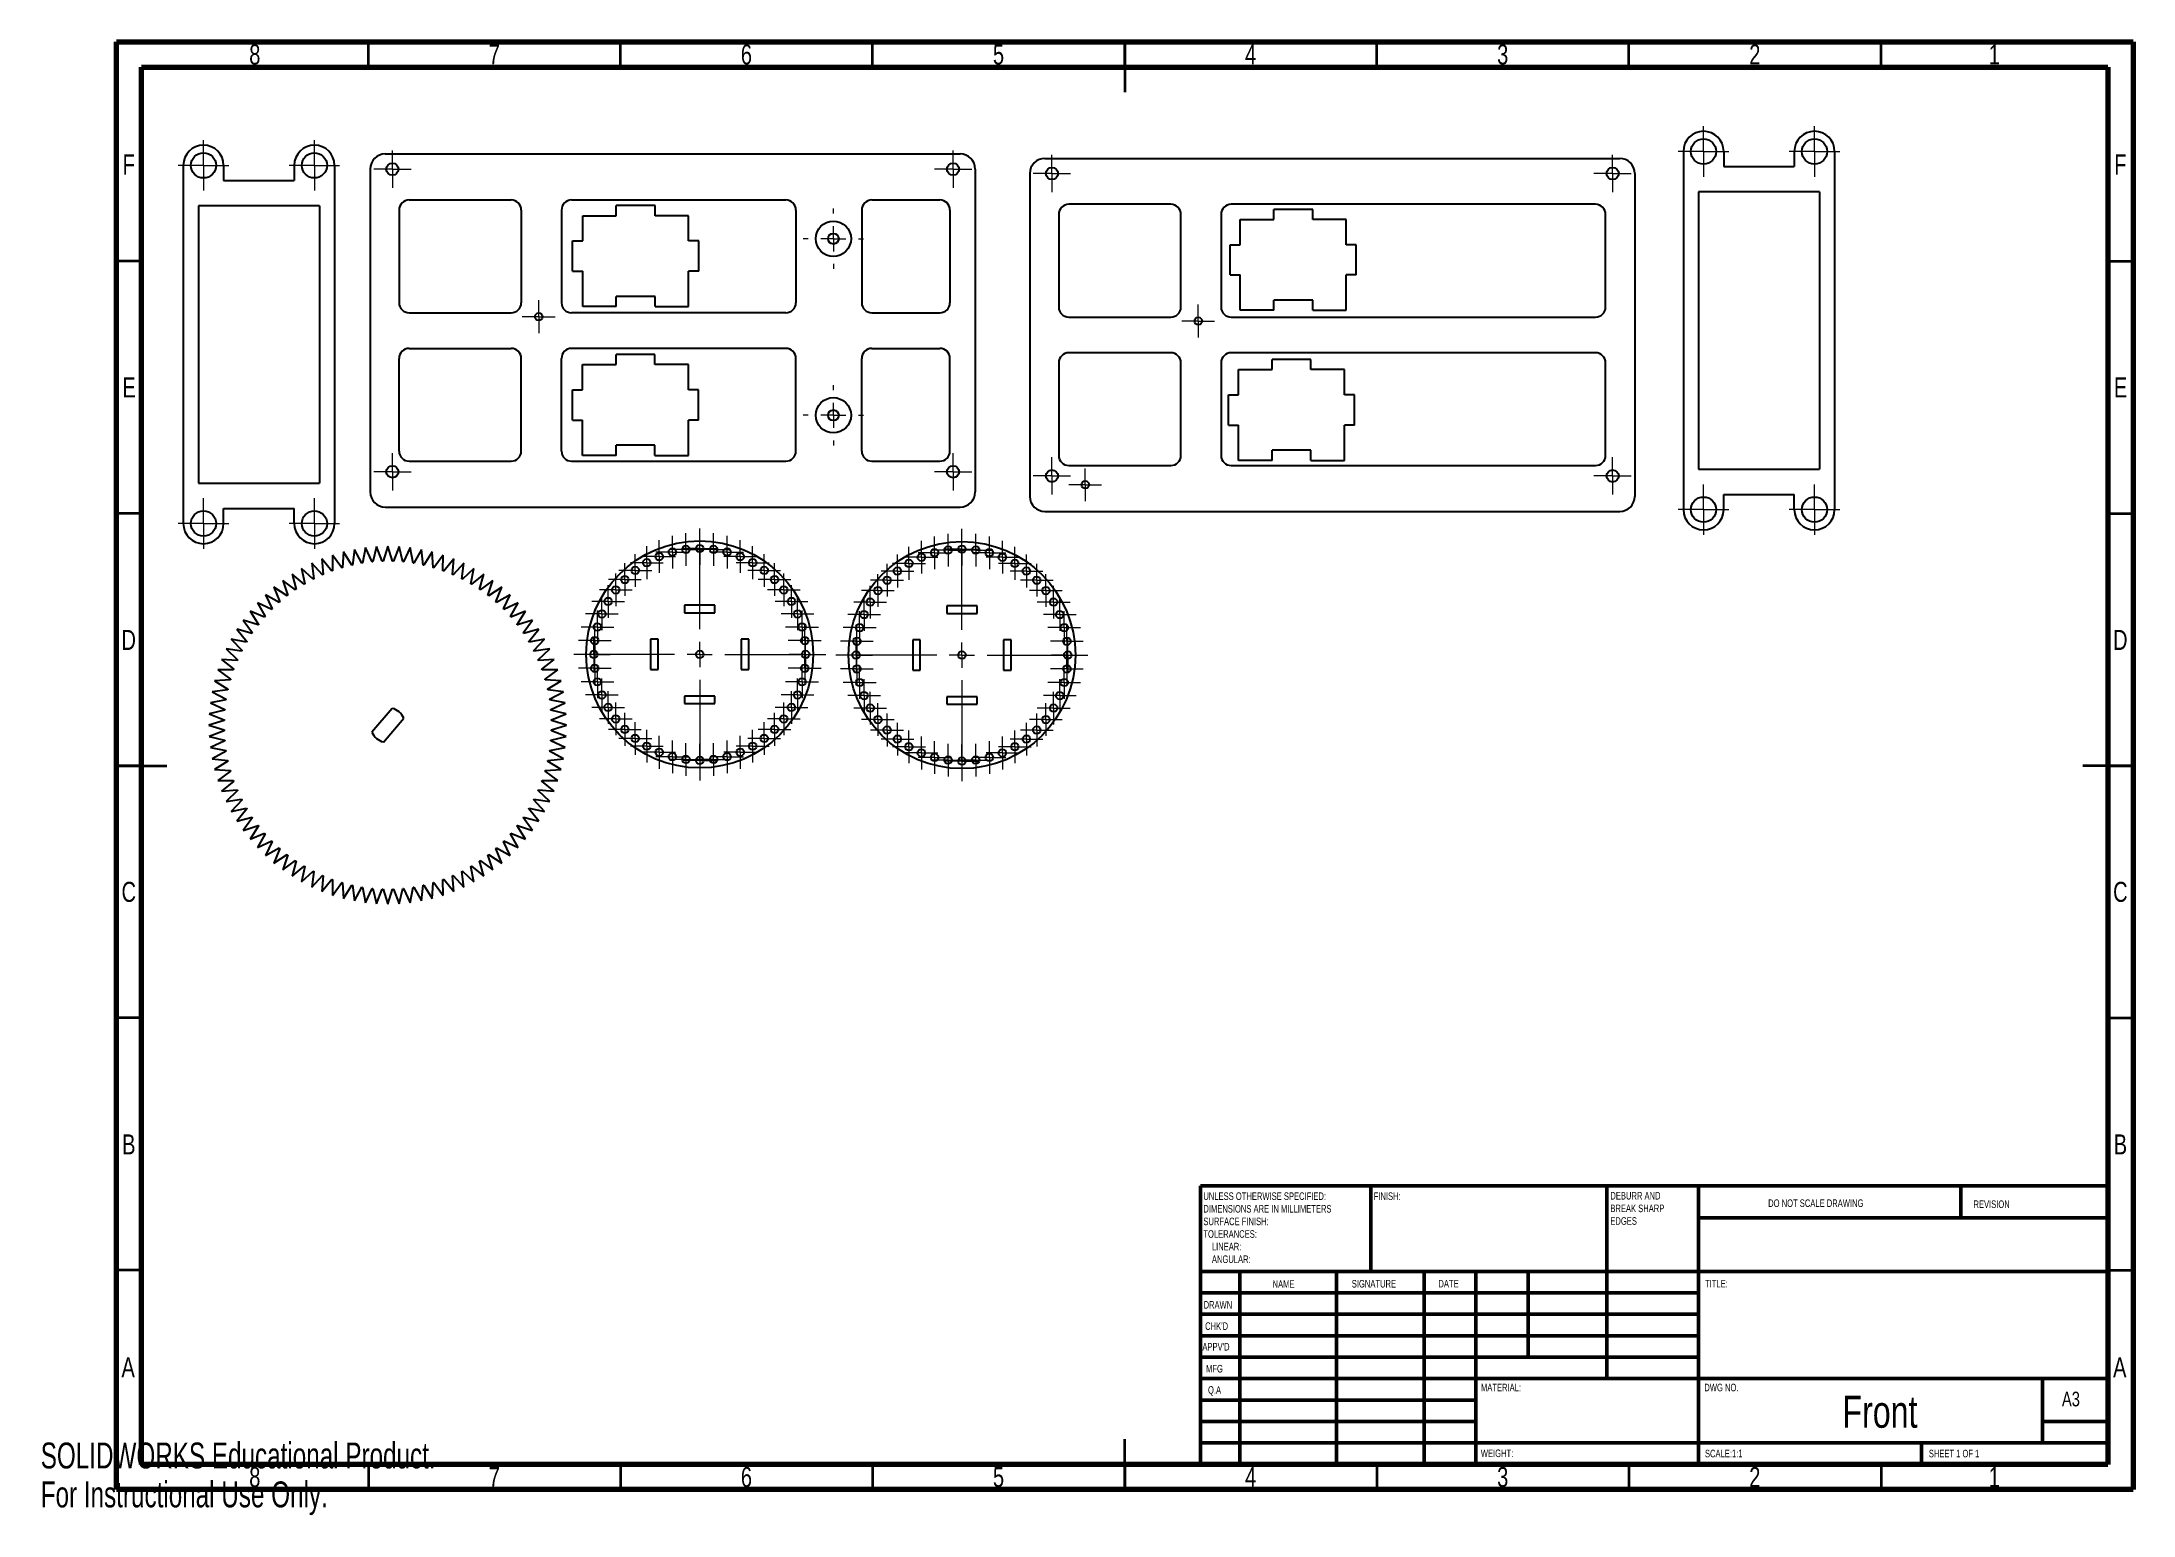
# Model space of a CAD drawing. Header units: millimetres. Extents: x 0 to 415, y 0 to 292.
import ezdxf

# ---------------------------------------------------------------- set-up
doc = ezdxf.new("R2010")
doc.units = ezdxf.units.MM
doc.styles.add('SLDTEXTSTYLE0', font='TXT', dxfattribs={"width": 0.75})
doc.styles.add('SLDTEXTSTYLE1', font='TXT', dxfattribs={"width": 0.686449})
doc.styles.add('SLDTEXTSTYLE2', font='TXT', dxfattribs={"width": 0.6875})
doc.styles.add('SLDTEXTSTYLE3', font='TXT', dxfattribs={"width": 0.7})

msp = doc.modelspace()

# ---------------------------------------------------------------- texts
at = {"color": 7, "linetype": 'Continuous', "lineweight": 0}
for s, insert, char_height, attachment_point, style in [('8', (42.46, 291.48), 3.97, 2, 'SLDTEXTSTYLE0'), ('7', (89.96, 291.48), 3.97, 2, 'SLDTEXTSTYLE0'), ('6', (139.96, 291.48), 3.97, 2, 'SLDTEXTSTYLE0'), ('5', (189.96, 291.48), 3.97, 2, 'SLDTEXTSTYLE0'), ('4', (239.96, 291.48), 3.97, 2, 'SLDTEXTSTYLE0'), ('3', (289.96, 291.48), 3.97, 2, 'SLDTEXTSTYLE0'), ('2', (339.96, 291.48), 3.97, 2, 'SLDTEXTSTYLE0'), ('1', (387.46, 291.48), 3.97, 2, 'SLDTEXTSTYLE0'), ('F', (17.46, 269.67), 3.97, 2, 'SLDTEXTSTYLE0'), ('F', (412.46, 269.67), 3.97, 2, 'SLDTEXTSTYLE0'), ('E', (17.51, 225.48), 3.97, 2, 'SLDTEXTSTYLE0'), ('E', (412.51, 225.48), 3.97, 2, 'SLDTEXTSTYLE0'), ('D', (17.45, 175.42), 3.97, 2, 'SLDTEXTSTYLE0'), ('D', (412.45, 175.42), 3.97, 2, 'SLDTEXTSTYLE0'), ('C', (17.46, 125.48), 3.97, 2, 'SLDTEXTSTYLE0'), ('C', (412.46, 125.48), 3.97, 2, 'SLDTEXTSTYLE0'), ('B', (17.47, 75.42), 3.97, 2, 'SLDTEXTSTYLE0'), ('B', (412.47, 75.42), 3.97, 2, 'SLDTEXTSTYLE0'), ('FINISH:', (264.37, 63.92), 1.5, 1, 'SLDTEXTSTYLE0'), ('DO NOT SCALE DRAWING', (342.61, 62.53), 1.5, 1, 'SLDTEXTSTYLE0'), ('REVISION', (383.33, 62.33), 1.5, 1, 'SLDTEXTSTYLE0'), ('NAME', (244.32, 46.5), 1.5, 1, 'SLDTEXTSTYLE0'), ('SIGNATURE', (260.03, 46.56), 1.5, 1, 'SLDTEXTSTYLE0'), ('DATE', (277.21, 46.58), 1.5, 1, 'SLDTEXTSTYLE0'), ('TITLE:', (330.09, 46.58), 1.5, 1, 'SLDTEXTSTYLE0'), ('DRAWN', (230.64, 42.38), 1.5, 1, 'SLDTEXTSTYLE1'), ("CHK'D", (230.94, 38.16), 1.5, 1, 'SLDTEXTSTYLE0'), ("APPV'D", (230.4, 34.07), 1.5, 1, 'SLDTEXTSTYLE0'), ('A', (17.34, 31.23), 3.97, 2, 'SLDTEXTSTYLE0'), ('MFG', (231.12, 29.72), 1.5, 1, 'SLDTEXTSTYLE0'), ('A', (412.34, 31.23), 3.97, 2, 'SLDTEXTSTYLE0'), ('Q.A', (231.51, 25.5), 1.5, 1, 'SLDTEXTSTYLE0'), ('MATERIAL:', (285.65, 25.99), 1.5, 1, 'SLDTEXTSTYLE0'), ('DWG NO.', (329.95, 25.99), 1.5, 1, 'SLDTEXTSTYLE0'), ('Front', (364.78, 23.61), 6.35, 2, 'SLDTEXTSTYLE0'), ('A3', (400.87, 24.41), 2.91, 1, 'SLDTEXTSTYLE0'), ('WEIGHT:', (285.62, 12.95), 1.499, 1, 'SLDTEXTSTYLE0'), ('SCALE:1:1', (330.07, 12.9), 1.5, 1, 'SLDTEXTSTYLE0'), ('SHEET 1 OF 1', (374.48, 12.9), 1.5, 1, 'SLDTEXTSTYLE2'), ('8', (42.46, 9.48), 3.97, 2, 'SLDTEXTSTYLE0'), ('7', (89.96, 9.48), 3.97, 2, 'SLDTEXTSTYLE0'), ('6', (139.96, 9.48), 3.97, 2, 'SLDTEXTSTYLE0'), ('5', (189.96, 9.48), 3.97, 2, 'SLDTEXTSTYLE0'), ('4', (239.96, 9.48), 3.97, 2, 'SLDTEXTSTYLE0'), ('3', (289.96, 9.48), 3.97, 2, 'SLDTEXTSTYLE0'), ('2', (339.96, 9.48), 3.97, 2, 'SLDTEXTSTYLE0'), ('1', (387.46, 9.48), 3.97, 2, 'SLDTEXTSTYLE0')]:
    msp.add_mtext(s, dxfattribs=dict(at, insert=insert, char_height=char_height, attachment_point=attachment_point, style=style))
at = {"color": 7, "linetype": 'Continuous', "char_height": 5.1381, "attachment_point": 1, "style": 'SLDTEXTSTYLE3'}
for s, insert in [('SOLIDWORKS Educational Product.', (0, 14.33)), ('For Instructional Use Only.', (0, 6.62))]:
    msp.add_mtext(s, dxfattribs=dict(at, insert=insert))

# ---------------------------------------------------------------- blocks, each defined once
blk = doc.blocks.new('SW_NOTE_0')
at = {"color": 0, "linetype": 'Continuous', "lineweight": 0, "char_height": 1.5, "attachment_point": 1, "style": 'SLDTEXTSTYLE0'}
for s, insert in [('UNLESS OTHERWISE SPECIFIED:', (0, 1.93)), ('SURFACE FINISH:', (0, -3.07)), ('DIMENSIONS ARE IN MILLIMETERS', (0, -0.57)), ('TOLERANCES:', (0, -5.57)), ('LINEAR:', (1.69, -8.07)), ('ANGULAR:', (1.69, -10.57))]:
    blk.add_mtext(s, dxfattribs=dict(at, insert=insert))
blk = doc.blocks.new('SW_NOTE_0_1')
at = {"color": 0, "linetype": 'Continuous', "lineweight": 0, "char_height": 1.5, "attachment_point": 1, "style": 'SLDTEXTSTYLE0'}
for s, insert in [('DEBURR AND', (0, 1.93)), ('BREAK SHARP', (0, -0.57)), ('EDGES', (0, -3.07))]:
    blk.add_mtext(s, dxfattribs=dict(at, insert=insert))
blk = doc.blocks.new('SW_CENTERMARKSYMBOL_0')
at = {"color": 0, "linetype": 'Continuous', "lineweight": 18}
for p, q in [((-2.5, 0), (-3.25, 0)), ((0, 0), (-2.5, 0)), ((0, 2.5), (0, 3.25)), ((0, 0), (0, 2.5)), ((0, 0), (0, -2.5)), ((0, 0), (2.5, 0)), ((2.5, 0), (3.25, 0)), ((0, -2.5), (0, -3.25))]:
    blk.add_line(p, q, dxfattribs=at)
blk = doc.blocks.new('SW_CENTERMARKSYMBOL_1')
at = {"color": 0, "linetype": 'Continuous', "lineweight": 18}
for p, q in [((-2.5, 0), (-3.7, 0)), ((0, 0), (-2.5, 0)), ((0, 2.5), (0, 3.7)), ((0, 0), (0, 2.5)), ((0, 0), (0, -2.5)), ((0, 0), (2.5, 0)), ((2.5, 0), (3.7, 0)), ((0, -2.5), (0, -3.7))]:
    blk.add_line(p, q, dxfattribs=at)
blk = doc.blocks.new('SW_CENTERMARKSYMBOL_2')
at = {"color": 0, "linetype": 'Continuous', "lineweight": 18}
for p, q in [((-2.5, 0), (-3.7, 0)), ((0, 0), (-2.5, 0)), ((0, 2.5), (0, 3.7)), ((0, 0), (0, 2.5)), ((0, 0), (0, -2.5)), ((0, 0), (2.5, 0)), ((2.5, 0), (3.7, 0)), ((0, -2.5), (0, -3.7))]:
    blk.add_line(p, q, dxfattribs=at)
blk = doc.blocks.new('SW_CENTERMARKSYMBOL_3')
at = {"color": 0, "linetype": 'Continuous', "lineweight": 18}
for p, q in [((-2.5, 0), (-3.7, 0)), ((0, 0), (-2.5, 0)), ((0, 2.5), (0, 3.7)), ((0, 0), (0, 2.5)), ((0, 0), (0, -2.5)), ((0, 0), (2.5, 0)), ((2.5, 0), (3.7, 0)), ((0, -2.5), (0, -3.7))]:
    blk.add_line(p, q, dxfattribs=at)
blk = doc.blocks.new('SW_CENTERMARKSYMBOL_4')
at = {"color": 0, "linetype": 'Continuous', "lineweight": 18}
for p, q in [((-2.5, 0), (-3.7, 0)), ((0, 0), (-2.5, 0)), ((0, 2.5), (0, 3.7)), ((0, 0), (0, 2.5)), ((0, 0), (0, -2.5)), ((0, 0), (2.5, 0)), ((2.5, 0), (3.7, 0)), ((0, -2.5), (0, -3.7))]:
    blk.add_line(p, q, dxfattribs=at)
blk = doc.blocks.new('SW_CENTERMARKSYMBOL_5')
at = {"color": 0, "linetype": 'Continuous', "lineweight": 18}
for p, q in [((0, 5), (0, 6)), ((-5, 0), (-6, 0)), ((0, 0), (-2.5, 0)), ((0, 0), (0, 2.5)), ((0, 0), (0, -2.5)), ((0, 0), (2.5, 0)), ((5, 0), (6, 0)), ((0, -5), (0, -6))]:
    blk.add_line(p, q, dxfattribs=at)
blk = doc.blocks.new('SW_CENTERMARKSYMBOL_6')
at = {"color": 0, "linetype": 'Continuous', "lineweight": 18}
for p, q in [((0, 5), (0, 6)), ((-5, 0), (-6, 0)), ((0, 0), (-2.5, 0)), ((0, 0), (0, 2.5)), ((0, 0), (0, -2.5)), ((0, 0), (2.5, 0)), ((5, 0), (6, 0)), ((0, -5), (0, -6))]:
    blk.add_line(p, q, dxfattribs=at)
blk = doc.blocks.new('SW_CENTERMARKSYMBOL_7')
at = {"color": 0, "linetype": 'Continuous', "lineweight": 18}
for p, q in [((-2.5, 0), (-3.7, 0)), ((0, 0), (-2.5, 0)), ((0, 2.5), (0, 3.7)), ((0, 0), (0, 2.5)), ((0, 0), (0, -2.5)), ((0, 0), (2.5, 0)), ((2.5, 0), (3.7, 0)), ((0, -2.5), (0, -3.7))]:
    blk.add_line(p, q, dxfattribs=at)
blk = doc.blocks.new('SW_CENTERMARKSYMBOL_8')
at = {"color": 0, "linetype": 'Continuous', "lineweight": 18}
for p, q in [((-2.5, 0), (-3.7, 0)), ((0, 0), (-2.5, 0)), ((0, 2.5), (0, 3.7)), ((0, 0), (0, 2.5)), ((0, 0), (0, -2.5)), ((0, 0), (2.5, 0)), ((2.5, 0), (3.7, 0)), ((0, -2.5), (0, -3.7))]:
    blk.add_line(p, q, dxfattribs=at)
blk = doc.blocks.new('SW_CENTERMARKSYMBOL_9')
at = {"color": 0, "linetype": 'Continuous', "lineweight": 18}
for p, q in [((-2.5, 0), (-3.7, 0)), ((0, 0), (-2.5, 0)), ((0, 2.5), (0, 3.7)), ((0, 0), (0, 2.5)), ((0, 0), (0, -2.5)), ((0, 0), (2.5, 0)), ((2.5, 0), (3.7, 0)), ((0, -2.5), (0, -3.7))]:
    blk.add_line(p, q, dxfattribs=at)
blk = doc.blocks.new('SW_CENTERMARKSYMBOL_10')
at = {"color": 0, "linetype": 'Continuous', "lineweight": 18}
for p, q in [((-2.5, 0), (-3.7, 0)), ((0, 0), (-2.5, 0)), ((0, 2.5), (0, 3.7)), ((0, 0), (0, 2.5)), ((0, 0), (0, -2.5)), ((0, 0), (2.5, 0)), ((2.5, 0), (3.7, 0)), ((0, -2.5), (0, -3.7))]:
    blk.add_line(p, q, dxfattribs=at)
blk = doc.blocks.new('SW_CENTERMARKSYMBOL_11')
at = {"color": 0, "linetype": 'Continuous', "lineweight": 18}
for p, q in [((-2.5, 0), (-3.25, 0)), ((0, 0), (-2.5, 0)), ((0, 2.5), (0, 3.25)), ((0, 0), (0, 2.5)), ((0, 0), (0, -2.5)), ((0, 0), (2.5, 0)), ((2.5, 0), (3.25, 0)), ((0, -2.5), (0, -3.25))]:
    blk.add_line(p, q, dxfattribs=at)
blk = doc.blocks.new('SW_CENTERMARKSYMBOL_12')
at = {"color": 0, "linetype": 'Continuous', "lineweight": 18}
for p, q in [((-2.5, 0), (-3.25, 0)), ((0, 0), (-2.5, 0)), ((0, 2.5), (0, 3.25)), ((0, 0), (0, 2.5)), ((0, 0), (0, -2.5)), ((0, 0), (2.5, 0)), ((2.5, 0), (3.25, 0)), ((0, -2.5), (0, -3.25))]:
    blk.add_line(p, q, dxfattribs=at)
blk = doc.blocks.new('SW_CENTERMARKSYMBOL_13')
at = {"color": 0, "linetype": 'Continuous', "lineweight": 18}
for p, q in [((0, 2.5), (0, 5)), ((-2.5, 0), (-5, 0)), ((0, 0), (-2.5, 0)), ((0, 0), (0, 2.5)), ((0, 0), (0, -2.5)), ((0, 0), (2.5, 0)), ((2.5, 0), (5, 0)), ((0, -2.5), (0, -5))]:
    blk.add_line(p, q, dxfattribs=at)
blk = doc.blocks.new('SW_CENTERMARKSYMBOL_14')
at = {"color": 0, "linetype": 'Continuous', "lineweight": 18}
for p, q in [((0, 2.5), (0, 5)), ((-2.5, 0), (-5, 0)), ((0, 0), (-2.5, 0)), ((0, 0), (0, 2.5)), ((0, 0), (0, -2.5)), ((0, 0), (2.5, 0)), ((2.5, 0), (5, 0)), ((0, -2.5), (0, -5))]:
    blk.add_line(p, q, dxfattribs=at)
blk = doc.blocks.new('SW_CENTERMARKSYMBOL_15')
at = {"color": 0, "linetype": 'Continuous', "lineweight": 18}
for p, q in [((0, 2.5), (0, 5)), ((-2.5, 0), (-5, 0)), ((0, 0), (-2.5, 0)), ((0, 0), (0, 2.5)), ((0, 0), (0, -2.5)), ((0, 0), (2.5, 0)), ((2.5, 0), (5, 0)), ((0, -2.5), (0, -5))]:
    blk.add_line(p, q, dxfattribs=at)
blk = doc.blocks.new('SW_CENTERMARKSYMBOL_16')
at = {"color": 0, "linetype": 'Continuous', "lineweight": 18}
for p, q in [((0, 2.5), (0, 5)), ((-2.5, 0), (-5, 0)), ((0, 0), (-2.5, 0)), ((0, 0), (0, 2.5)), ((0, 0), (0, -2.5)), ((0, 0), (2.5, 0)), ((2.5, 0), (5, 0)), ((0, -2.5), (0, -5))]:
    blk.add_line(p, q, dxfattribs=at)
blk = doc.blocks.new('SW_CENTERMARKSYMBOL_17')
at = {"color": 0, "linetype": 'Continuous', "lineweight": 18}
for p, q in [((0, 5), (0, 25)), ((-5, 0), (-25, 0)), ((0, 0), (-2.5, 0)), ((0, 0), (0, 2.5)), ((0, 0), (0, -2.5)), ((0, 0), (2.5, 0)), ((5, 0), (25, 0)), ((0, -5), (0, -25))]:
    blk.add_line(p, q, dxfattribs=at)
blk = doc.blocks.new('SW_CENTERMARKSYMBOL_18')
at = {"color": 0, "linetype": 'Continuous', "lineweight": 18}
for p, q in [((-2.5, 0), (-3.25, 0)), ((0, 0), (-2.5, 0)), ((0, 2.5), (0, 3.25)), ((0, 0), (0, 2.5)), ((0, 0), (0, -2.5)), ((0, 0), (2.5, 0)), ((2.5, 0), (3.25, 0)), ((0, -2.5), (0, -3.25))]:
    blk.add_line(p, q, dxfattribs=at)
blk = doc.blocks.new('SW_CENTERMARKSYMBOL_19')
at = {"color": 0, "linetype": 'Continuous', "lineweight": 18}
for p, q in [((-2.5, 0), (-3.25, 0)), ((0, 0), (-2.5, 0)), ((0, 2.5), (0, 3.25)), ((0, 0), (0, 2.5)), ((0, 0), (0, -2.5)), ((0, 0), (2.5, 0)), ((2.5, 0), (3.25, 0)), ((0, -2.5), (0, -3.25))]:
    blk.add_line(p, q, dxfattribs=at)
blk = doc.blocks.new('SW_CENTERMARKSYMBOL_20')
at = {"color": 0, "linetype": 'Continuous', "lineweight": 18}
for p, q in [((-2.5, 0), (-3.25, 0)), ((0, 0), (-2.5, 0)), ((0, 2.5), (0, 3.25)), ((0, 0), (0, 2.5)), ((0, 0), (0, -2.5)), ((0, 0), (2.5, 0)), ((2.5, 0), (3.25, 0)), ((0, -2.5), (0, -3.25))]:
    blk.add_line(p, q, dxfattribs=at)
blk = doc.blocks.new('SW_CENTERMARKSYMBOL_21')
at = {"color": 0, "linetype": 'Continuous', "lineweight": 18}
for p, q in [((-2.5, 0), (-3.25, 0)), ((0, 0), (-2.5, 0)), ((0, 2.5), (0, 3.25)), ((0, 0), (0, 2.5)), ((0, 0), (0, -2.5)), ((0, 0), (2.5, 0)), ((2.5, 0), (3.25, 0)), ((0, -2.5), (0, -3.25))]:
    blk.add_line(p, q, dxfattribs=at)
blk = doc.blocks.new('SW_CENTERMARKSYMBOL_22')
at = {"color": 0, "linetype": 'Continuous', "lineweight": 18}
for p, q in [((-2.5, 0), (-3.25, 0)), ((0, 0), (-2.5, 0)), ((0, 2.5), (0, 3.25)), ((0, 0), (0, 2.5)), ((0, 0), (0, -2.5)), ((0, 0), (2.5, 0)), ((2.5, 0), (3.25, 0)), ((0, -2.5), (0, -3.25))]:
    blk.add_line(p, q, dxfattribs=at)
blk = doc.blocks.new('SW_CENTERMARKSYMBOL_23')
at = {"color": 0, "linetype": 'Continuous', "lineweight": 18}
for p, q in [((-2.5, 0), (-3.25, 0)), ((0, 0), (-2.5, 0)), ((0, 2.5), (0, 3.25)), ((0, 0), (0, 2.5)), ((0, 0), (0, -2.5)), ((0, 0), (2.5, 0)), ((2.5, 0), (3.25, 0)), ((0, -2.5), (0, -3.25))]:
    blk.add_line(p, q, dxfattribs=at)
blk = doc.blocks.new('SW_CENTERMARKSYMBOL_24')
at = {"color": 0, "linetype": 'Continuous', "lineweight": 18}
for p, q in [((-2.5, 0), (-3.25, 0)), ((0, 0), (-2.5, 0)), ((0, 2.5), (0, 3.25)), ((0, 0), (0, 2.5)), ((0, 0), (0, -2.5)), ((0, 0), (2.5, 0)), ((2.5, 0), (3.25, 0)), ((0, -2.5), (0, -3.25))]:
    blk.add_line(p, q, dxfattribs=at)
blk = doc.blocks.new('SW_CENTERMARKSYMBOL_25')
at = {"color": 0, "linetype": 'Continuous', "lineweight": 18}
for p, q in [((-2.5, 0), (-3.25, 0)), ((0, 0), (-2.5, 0)), ((0, 2.5), (0, 3.25)), ((0, 0), (0, 2.5)), ((0, 0), (0, -2.5)), ((0, 0), (2.5, 0)), ((2.5, 0), (3.25, 0)), ((0, -2.5), (0, -3.25))]:
    blk.add_line(p, q, dxfattribs=at)
blk = doc.blocks.new('SW_CENTERMARKSYMBOL_26')
at = {"color": 0, "linetype": 'Continuous', "lineweight": 18}
for p, q in [((-2.5, 0), (-3.25, 0)), ((0, 0), (-2.5, 0)), ((0, 2.5), (0, 3.25)), ((0, 0), (0, 2.5)), ((0, 0), (0, -2.5)), ((0, 0), (2.5, 0)), ((2.5, 0), (3.25, 0)), ((0, -2.5), (0, -3.25))]:
    blk.add_line(p, q, dxfattribs=at)
blk = doc.blocks.new('SW_CENTERMARKSYMBOL_27')
at = {"color": 0, "linetype": 'Continuous', "lineweight": 18}
for p, q in [((-2.5, 0), (-3.25, 0)), ((0, 0), (-2.5, 0)), ((0, 2.5), (0, 3.25)), ((0, 0), (0, 2.5)), ((0, 0), (0, -2.5)), ((0, 0), (2.5, 0)), ((2.5, 0), (3.25, 0)), ((0, -2.5), (0, -3.25))]:
    blk.add_line(p, q, dxfattribs=at)
blk = doc.blocks.new('SW_CENTERMARKSYMBOL_28')
at = {"color": 0, "linetype": 'Continuous', "lineweight": 18}
for p, q in [((-2.5, 0), (-3.25, 0)), ((0, 0), (-2.5, 0)), ((0, 2.5), (0, 3.25)), ((0, 0), (0, 2.5)), ((0, 0), (0, -2.5)), ((0, 0), (2.5, 0)), ((2.5, 0), (3.25, 0)), ((0, -2.5), (0, -3.25))]:
    blk.add_line(p, q, dxfattribs=at)
blk = doc.blocks.new('SW_CENTERMARKSYMBOL_29')
at = {"color": 0, "linetype": 'Continuous', "lineweight": 18}
for p, q in [((-2.5, 0), (-3.25, 0)), ((0, 0), (-2.5, 0)), ((0, 2.5), (0, 3.25)), ((0, 0), (0, 2.5)), ((0, 0), (0, -2.5)), ((0, 0), (2.5, 0)), ((2.5, 0), (3.25, 0)), ((0, -2.5), (0, -3.25))]:
    blk.add_line(p, q, dxfattribs=at)
blk = doc.blocks.new('SW_CENTERMARKSYMBOL_30')
at = {"color": 0, "linetype": 'Continuous', "lineweight": 18}
for p, q in [((-2.5, 0), (-3.25, 0)), ((0, 0), (-2.5, 0)), ((0, 2.5), (0, 3.25)), ((0, 0), (0, 2.5)), ((0, 0), (0, -2.5)), ((0, 0), (2.5, 0)), ((2.5, 0), (3.25, 0)), ((0, -2.5), (0, -3.25))]:
    blk.add_line(p, q, dxfattribs=at)
blk = doc.blocks.new('SW_CENTERMARKSYMBOL_31')
at = {"color": 0, "linetype": 'Continuous', "lineweight": 18}
for p, q in [((-2.5, 0), (-3.25, 0)), ((0, 0), (-2.5, 0)), ((0, 2.5), (0, 3.25)), ((0, 0), (0, 2.5)), ((0, 0), (0, -2.5)), ((0, 0), (2.5, 0)), ((2.5, 0), (3.25, 0)), ((0, -2.5), (0, -3.25))]:
    blk.add_line(p, q, dxfattribs=at)
blk = doc.blocks.new('SW_CENTERMARKSYMBOL_32')
at = {"color": 0, "linetype": 'Continuous', "lineweight": 18}
for p, q in [((-2.5, 0), (-3.25, 0)), ((0, 0), (-2.5, 0)), ((0, 2.5), (0, 3.25)), ((0, 0), (0, 2.5)), ((0, 0), (0, -2.5)), ((0, 0), (2.5, 0)), ((2.5, 0), (3.25, 0)), ((0, -2.5), (0, -3.25))]:
    blk.add_line(p, q, dxfattribs=at)
blk = doc.blocks.new('SW_CENTERMARKSYMBOL_33')
at = {"color": 0, "linetype": 'Continuous', "lineweight": 18}
for p, q in [((-2.5, 0), (-3.25, 0)), ((0, 0), (-2.5, 0)), ((0, 2.5), (0, 3.25)), ((0, 0), (0, 2.5)), ((0, 0), (0, -2.5)), ((0, 0), (2.5, 0)), ((2.5, 0), (3.25, 0)), ((0, -2.5), (0, -3.25))]:
    blk.add_line(p, q, dxfattribs=at)
blk = doc.blocks.new('SW_CENTERMARKSYMBOL_34')
at = {"color": 0, "linetype": 'Continuous', "lineweight": 18}
for p, q in [((-2.5, 0), (-3.25, 0)), ((0, 0), (-2.5, 0)), ((0, 2.5), (0, 3.25)), ((0, 0), (0, 2.5)), ((0, 0), (0, -2.5)), ((0, 0), (2.5, 0)), ((2.5, 0), (3.25, 0)), ((0, -2.5), (0, -3.25))]:
    blk.add_line(p, q, dxfattribs=at)
blk = doc.blocks.new('SW_CENTERMARKSYMBOL_35')
at = {"color": 0, "linetype": 'Continuous', "lineweight": 18}
for p, q in [((-2.5, 0), (-3.25, 0)), ((0, 0), (-2.5, 0)), ((0, 2.5), (0, 3.25)), ((0, 0), (0, 2.5)), ((0, 0), (0, -2.5)), ((0, 0), (2.5, 0)), ((2.5, 0), (3.25, 0)), ((0, -2.5), (0, -3.25))]:
    blk.add_line(p, q, dxfattribs=at)
blk = doc.blocks.new('SW_CENTERMARKSYMBOL_36')
at = {"color": 0, "linetype": 'Continuous', "lineweight": 18}
for p, q in [((-2.5, 0), (-3.25, 0)), ((0, 0), (-2.5, 0)), ((0, 2.5), (0, 3.25)), ((0, 0), (0, 2.5)), ((0, 0), (0, -2.5)), ((0, 0), (2.5, 0)), ((2.5, 0), (3.25, 0)), ((0, -2.5), (0, -3.25))]:
    blk.add_line(p, q, dxfattribs=at)
blk = doc.blocks.new('SW_CENTERMARKSYMBOL_37')
at = {"color": 0, "linetype": 'Continuous', "lineweight": 18}
for p, q in [((-2.5, 0), (-3.25, 0)), ((0, 0), (-2.5, 0)), ((0, 2.5), (0, 3.25)), ((0, 0), (0, 2.5)), ((0, 0), (0, -2.5)), ((0, 0), (2.5, 0)), ((2.5, 0), (3.25, 0)), ((0, -2.5), (0, -3.25))]:
    blk.add_line(p, q, dxfattribs=at)
blk = doc.blocks.new('SW_CENTERMARKSYMBOL_38')
at = {"color": 0, "linetype": 'Continuous', "lineweight": 18}
for p, q in [((-2.5, 0), (-3.25, 0)), ((0, 0), (-2.5, 0)), ((0, 2.5), (0, 3.25)), ((0, 0), (0, 2.5)), ((0, 0), (0, -2.5)), ((0, 0), (2.5, 0)), ((2.5, 0), (3.25, 0)), ((0, -2.5), (0, -3.25))]:
    blk.add_line(p, q, dxfattribs=at)
blk = doc.blocks.new('SW_CENTERMARKSYMBOL_39')
at = {"color": 0, "linetype": 'Continuous', "lineweight": 18}
for p, q in [((-2.5, 0), (-3.25, 0)), ((0, 0), (-2.5, 0)), ((0, 2.5), (0, 3.25)), ((0, 0), (0, 2.5)), ((0, 0), (0, -2.5)), ((0, 0), (2.5, 0)), ((2.5, 0), (3.25, 0)), ((0, -2.5), (0, -3.25))]:
    blk.add_line(p, q, dxfattribs=at)
blk = doc.blocks.new('SW_CENTERMARKSYMBOL_40')
at = {"color": 0, "linetype": 'Continuous', "lineweight": 18}
for p, q in [((-2.5, 0), (-3.25, 0)), ((0, 0), (-2.5, 0)), ((0, 2.5), (0, 3.25)), ((0, 0), (0, 2.5)), ((0, 0), (0, -2.5)), ((0, 0), (2.5, 0)), ((2.5, 0), (3.25, 0)), ((0, -2.5), (0, -3.25))]:
    blk.add_line(p, q, dxfattribs=at)
blk = doc.blocks.new('SW_CENTERMARKSYMBOL_41')
at = {"color": 0, "linetype": 'Continuous', "lineweight": 18}
for p, q in [((-2.5, 0), (-3.25, 0)), ((0, 0), (-2.5, 0)), ((0, 2.5), (0, 3.25)), ((0, 0), (0, 2.5)), ((0, 0), (0, -2.5)), ((0, 0), (2.5, 0)), ((2.5, 0), (3.25, 0)), ((0, -2.5), (0, -3.25))]:
    blk.add_line(p, q, dxfattribs=at)
blk = doc.blocks.new('SW_CENTERMARKSYMBOL_42')
at = {"color": 0, "linetype": 'Continuous', "lineweight": 18}
for p, q in [((-2.5, 0), (-3.25, 0)), ((0, 0), (-2.5, 0)), ((0, 2.5), (0, 3.25)), ((0, 0), (0, 2.5)), ((0, 0), (0, -2.5)), ((0, 0), (2.5, 0)), ((2.5, 0), (3.25, 0)), ((0, -2.5), (0, -3.25))]:
    blk.add_line(p, q, dxfattribs=at)
blk = doc.blocks.new('SW_CENTERMARKSYMBOL_43')
at = {"color": 0, "linetype": 'Continuous', "lineweight": 18}
for p, q in [((-2.5, 0), (-3.25, 0)), ((0, 0), (-2.5, 0)), ((0, 2.5), (0, 3.25)), ((0, 0), (0, 2.5)), ((0, 0), (0, -2.5)), ((0, 0), (2.5, 0)), ((2.5, 0), (3.25, 0)), ((0, -2.5), (0, -3.25))]:
    blk.add_line(p, q, dxfattribs=at)
blk = doc.blocks.new('SW_CENTERMARKSYMBOL_44')
at = {"color": 0, "linetype": 'Continuous', "lineweight": 18}
for p, q in [((-2.5, 0), (-3.25, 0)), ((0, 0), (-2.5, 0)), ((0, 2.5), (0, 3.25)), ((0, 0), (0, 2.5)), ((0, 0), (0, -2.5)), ((0, 0), (2.5, 0)), ((2.5, 0), (3.25, 0)), ((0, -2.5), (0, -3.25))]:
    blk.add_line(p, q, dxfattribs=at)
blk = doc.blocks.new('SW_CENTERMARKSYMBOL_45')
at = {"color": 0, "linetype": 'Continuous', "lineweight": 18}
for p, q in [((-2.5, 0), (-3.25, 0)), ((0, 0), (-2.5, 0)), ((0, 2.5), (0, 3.25)), ((0, 0), (0, 2.5)), ((0, 0), (0, -2.5)), ((0, 0), (2.5, 0)), ((2.5, 0), (3.25, 0)), ((0, -2.5), (0, -3.25))]:
    blk.add_line(p, q, dxfattribs=at)
blk = doc.blocks.new('SW_CENTERMARKSYMBOL_46')
at = {"color": 0, "linetype": 'Continuous', "lineweight": 18}
for p, q in [((-2.5, 0), (-3.25, 0)), ((0, 0), (-2.5, 0)), ((0, 2.5), (0, 3.25)), ((0, 0), (0, 2.5)), ((0, 0), (0, -2.5)), ((0, 0), (2.5, 0)), ((2.5, 0), (3.25, 0)), ((0, -2.5), (0, -3.25))]:
    blk.add_line(p, q, dxfattribs=at)
blk = doc.blocks.new('SW_CENTERMARKSYMBOL_47')
at = {"color": 0, "linetype": 'Continuous', "lineweight": 18}
for p, q in [((-2.5, 0), (-3.25, 0)), ((0, 0), (-2.5, 0)), ((0, 2.5), (0, 3.25)), ((0, 0), (0, 2.5)), ((0, 0), (0, -2.5)), ((0, 0), (2.5, 0)), ((2.5, 0), (3.25, 0)), ((0, -2.5), (0, -3.25))]:
    blk.add_line(p, q, dxfattribs=at)
blk = doc.blocks.new('SW_CENTERMARKSYMBOL_48')
at = {"color": 0, "linetype": 'Continuous', "lineweight": 18}
for p, q in [((-2.5, 0), (-3.25, 0)), ((0, 0), (-2.5, 0)), ((0, 2.5), (0, 3.25)), ((0, 0), (0, 2.5)), ((0, 0), (0, -2.5)), ((0, 0), (2.5, 0)), ((2.5, 0), (3.25, 0)), ((0, -2.5), (0, -3.25))]:
    blk.add_line(p, q, dxfattribs=at)
blk = doc.blocks.new('SW_CENTERMARKSYMBOL_49')
at = {"color": 0, "linetype": 'Continuous', "lineweight": 18}
for p, q in [((-2.5, 0), (-3.25, 0)), ((0, 0), (-2.5, 0)), ((0, 2.5), (0, 3.25)), ((0, 0), (0, 2.5)), ((0, 0), (0, -2.5)), ((0, 0), (2.5, 0)), ((2.5, 0), (3.25, 0)), ((0, -2.5), (0, -3.25))]:
    blk.add_line(p, q, dxfattribs=at)
blk = doc.blocks.new('SW_CENTERMARKSYMBOL_50')
at = {"color": 0, "linetype": 'Continuous', "lineweight": 18}
for p, q in [((-2.5, 0), (-3.25, 0)), ((0, 0), (-2.5, 0)), ((0, 2.5), (0, 3.25)), ((0, 0), (0, 2.5)), ((0, 0), (0, -2.5)), ((0, 0), (2.5, 0)), ((2.5, 0), (3.25, 0)), ((0, -2.5), (0, -3.25))]:
    blk.add_line(p, q, dxfattribs=at)
blk = doc.blocks.new('SW_CENTERMARKSYMBOL_51')
at = {"color": 0, "linetype": 'Continuous', "lineweight": 18}
for p, q in [((-2.5, 0), (-3.25, 0)), ((0, 0), (-2.5, 0)), ((0, 2.5), (0, 3.25)), ((0, 0), (0, 2.5)), ((0, 0), (0, -2.5)), ((0, 0), (2.5, 0)), ((2.5, 0), (3.25, 0)), ((0, -2.5), (0, -3.25))]:
    blk.add_line(p, q, dxfattribs=at)
blk = doc.blocks.new('SW_CENTERMARKSYMBOL_52')
at = {"color": 0, "linetype": 'Continuous', "lineweight": 18}
for p, q in [((-2.5, 0), (-3.25, 0)), ((0, 0), (-2.5, 0)), ((0, 2.5), (0, 3.25)), ((0, 0), (0, 2.5)), ((0, 0), (0, -2.5)), ((0, 0), (2.5, 0)), ((2.5, 0), (3.25, 0)), ((0, -2.5), (0, -3.25))]:
    blk.add_line(p, q, dxfattribs=at)
blk = doc.blocks.new('SW_CENTERMARKSYMBOL_53')
at = {"color": 0, "linetype": 'Continuous', "lineweight": 18}
for p, q in [((-2.5, 0), (-3.25, 0)), ((0, 0), (-2.5, 0)), ((0, 2.5), (0, 3.25)), ((0, 0), (0, 2.5)), ((0, 0), (0, -2.5)), ((0, 0), (2.5, 0)), ((2.5, 0), (3.25, 0)), ((0, -2.5), (0, -3.25))]:
    blk.add_line(p, q, dxfattribs=at)
blk = doc.blocks.new('SW_CENTERMARKSYMBOL_54')
at = {"color": 0, "linetype": 'Continuous', "lineweight": 18}
for p, q in [((-2.5, 0), (-3.25, 0)), ((0, 0), (-2.5, 0)), ((0, 2.5), (0, 3.25)), ((0, 0), (0, 2.5)), ((0, 0), (0, -2.5)), ((0, 0), (2.5, 0)), ((2.5, 0), (3.25, 0)), ((0, -2.5), (0, -3.25))]:
    blk.add_line(p, q, dxfattribs=at)
blk = doc.blocks.new('SW_CENTERMARKSYMBOL_55')
at = {"color": 0, "linetype": 'Continuous', "lineweight": 18}
for p, q in [((-2.5, 0), (-3.25, 0)), ((0, 0), (-2.5, 0)), ((0, 2.5), (0, 3.25)), ((0, 0), (0, 2.5)), ((0, 0), (0, -2.5)), ((0, 0), (2.5, 0)), ((2.5, 0), (3.25, 0)), ((0, -2.5), (0, -3.25))]:
    blk.add_line(p, q, dxfattribs=at)
blk = doc.blocks.new('SW_CENTERMARKSYMBOL_56')
at = {"color": 0, "linetype": 'Continuous', "lineweight": 18}
for p, q in [((-2.5, 0), (-3.25, 0)), ((0, 0), (-2.5, 0)), ((0, 2.5), (0, 3.25)), ((0, 0), (0, 2.5)), ((0, 0), (0, -2.5)), ((0, 0), (2.5, 0)), ((2.5, 0), (3.25, 0)), ((0, -2.5), (0, -3.25))]:
    blk.add_line(p, q, dxfattribs=at)
blk = doc.blocks.new('SW_CENTERMARKSYMBOL_57')
at = {"color": 0, "linetype": 'Continuous', "lineweight": 18}
for p, q in [((-2.5, 0), (-3.25, 0)), ((0, 0), (-2.5, 0)), ((0, 2.5), (0, 3.25)), ((0, 0), (0, 2.5)), ((0, 0), (0, -2.5)), ((0, 0), (2.5, 0)), ((2.5, 0), (3.25, 0)), ((0, -2.5), (0, -3.25))]:
    blk.add_line(p, q, dxfattribs=at)
blk = doc.blocks.new('SW_CENTERMARKSYMBOL_58')
at = {"color": 0, "linetype": 'Continuous', "lineweight": 18}
for p, q in [((-2.5, 0), (-3.25, 0)), ((0, 0), (-2.5, 0)), ((0, 2.5), (0, 3.25)), ((0, 0), (0, 2.5)), ((0, 0), (0, -2.5)), ((0, 0), (2.5, 0)), ((2.5, 0), (3.25, 0)), ((0, -2.5), (0, -3.25))]:
    blk.add_line(p, q, dxfattribs=at)
blk = doc.blocks.new('SW_CENTERMARKSYMBOL_59')
at = {"color": 0, "linetype": 'Continuous', "lineweight": 18}
for p, q in [((-2.5, 0), (-3.25, 0)), ((0, 0), (-2.5, 0)), ((0, 2.5), (0, 3.25)), ((0, 0), (0, 2.5)), ((0, 0), (0, -2.5)), ((0, 0), (2.5, 0)), ((2.5, 0), (3.25, 0)), ((0, -2.5), (0, -3.25))]:
    blk.add_line(p, q, dxfattribs=at)
blk = doc.blocks.new('SW_CENTERMARKSYMBOL_60')
at = {"color": 0, "linetype": 'Continuous', "lineweight": 18}
for p, q in [((-2.5, 0), (-3.25, 0)), ((0, 0), (-2.5, 0)), ((0, 2.5), (0, 3.25)), ((0, 0), (0, 2.5)), ((0, 0), (0, -2.5)), ((0, 0), (2.5, 0)), ((2.5, 0), (3.25, 0)), ((0, -2.5), (0, -3.25))]:
    blk.add_line(p, q, dxfattribs=at)
blk = doc.blocks.new('SW_CENTERMARKSYMBOL_61')
at = {"color": 0, "linetype": 'Continuous', "lineweight": 18}
for p, q in [((-2.5, 0), (-3.25, 0)), ((0, 0), (-2.5, 0)), ((0, 2.5), (0, 3.25)), ((0, 0), (0, 2.5)), ((0, 0), (0, -2.5)), ((0, 0), (2.5, 0)), ((2.5, 0), (3.25, 0)), ((0, -2.5), (0, -3.25))]:
    blk.add_line(p, q, dxfattribs=at)
blk = doc.blocks.new('SW_CENTERMARKSYMBOL_62')
at = {"color": 0, "linetype": 'Continuous', "lineweight": 18}
for p, q in [((-2.5, 0), (-3.25, 0)), ((0, 0), (-2.5, 0)), ((0, 2.5), (0, 3.25)), ((0, 0), (0, 2.5)), ((0, 0), (0, -2.5)), ((0, 0), (2.5, 0)), ((2.5, 0), (3.25, 0)), ((0, -2.5), (0, -3.25))]:
    blk.add_line(p, q, dxfattribs=at)
blk = doc.blocks.new('SW_CENTERMARKSYMBOL_63')
at = {"color": 0, "linetype": 'Continuous', "lineweight": 18}
for p, q in [((-2.5, 0), (-3.25, 0)), ((0, 0), (-2.5, 0)), ((0, 2.5), (0, 3.25)), ((0, 0), (0, 2.5)), ((0, 0), (0, -2.5)), ((0, 0), (2.5, 0)), ((2.5, 0), (3.25, 0)), ((0, -2.5), (0, -3.25))]:
    blk.add_line(p, q, dxfattribs=at)
blk = doc.blocks.new('SW_CENTERMARKSYMBOL_64')
at = {"color": 0, "linetype": 'Continuous', "lineweight": 18}
for p, q in [((-2.5, 0), (-3.25, 0)), ((0, 0), (-2.5, 0)), ((0, 2.5), (0, 3.25)), ((0, 0), (0, 2.5)), ((0, 0), (0, -2.5)), ((0, 0), (2.5, 0)), ((2.5, 0), (3.25, 0)), ((0, -2.5), (0, -3.25))]:
    blk.add_line(p, q, dxfattribs=at)
blk = doc.blocks.new('SW_CENTERMARKSYMBOL_65')
at = {"color": 0, "linetype": 'Continuous', "lineweight": 18}
for p, q in [((-2.5, 0), (-3.25, 0)), ((0, 0), (-2.5, 0)), ((0, 2.5), (0, 3.25)), ((0, 0), (0, 2.5)), ((0, 0), (0, -2.5)), ((0, 0), (2.5, 0)), ((2.5, 0), (3.25, 0)), ((0, -2.5), (0, -3.25))]:
    blk.add_line(p, q, dxfattribs=at)
blk = doc.blocks.new('SW_CENTERMARKSYMBOL_66')
at = {"color": 0, "linetype": 'Continuous', "lineweight": 18}
for p, q in [((0, 5), (0, 25)), ((-5, 0), (-25, 0)), ((0, 0), (-2.5, 0)), ((0, 0), (0, 2.5)), ((0, 0), (0, -2.5)), ((0, 0), (2.5, 0)), ((5, 0), (25, 0)), ((0, -5), (0, -25))]:
    blk.add_line(p, q, dxfattribs=at)
blk = doc.blocks.new('SW_CENTERMARKSYMBOL_67')
at = {"color": 0, "linetype": 'Continuous', "lineweight": 18}
for p, q in [((-2.5, 0), (-3.25, 0)), ((0, 0), (-2.5, 0)), ((0, 2.5), (0, 3.25)), ((0, 0), (0, 2.5)), ((0, 0), (0, -2.5)), ((0, 0), (2.5, 0)), ((2.5, 0), (3.25, 0)), ((0, -2.5), (0, -3.25))]:
    blk.add_line(p, q, dxfattribs=at)
blk = doc.blocks.new('SW_CENTERMARKSYMBOL_68')
at = {"color": 0, "linetype": 'Continuous', "lineweight": 18}
for p, q in [((-2.5, 0), (-3.25, 0)), ((0, 0), (-2.5, 0)), ((0, 2.5), (0, 3.25)), ((0, 0), (0, 2.5)), ((0, 0), (0, -2.5)), ((0, 0), (2.5, 0)), ((2.5, 0), (3.25, 0)), ((0, -2.5), (0, -3.25))]:
    blk.add_line(p, q, dxfattribs=at)
blk = doc.blocks.new('SW_CENTERMARKSYMBOL_69')
at = {"color": 0, "linetype": 'Continuous', "lineweight": 18}
for p, q in [((-2.5, 0), (-3.25, 0)), ((0, 0), (-2.5, 0)), ((0, 2.5), (0, 3.25)), ((0, 0), (0, 2.5)), ((0, 0), (0, -2.5)), ((0, 0), (2.5, 0)), ((2.5, 0), (3.25, 0)), ((0, -2.5), (0, -3.25))]:
    blk.add_line(p, q, dxfattribs=at)
blk = doc.blocks.new('SW_CENTERMARKSYMBOL_70')
at = {"color": 0, "linetype": 'Continuous', "lineweight": 18}
for p, q in [((-2.5, 0), (-3.25, 0)), ((0, 0), (-2.5, 0)), ((0, 2.5), (0, 3.25)), ((0, 0), (0, 2.5)), ((0, 0), (0, -2.5)), ((0, 0), (2.5, 0)), ((2.5, 0), (3.25, 0)), ((0, -2.5), (0, -3.25))]:
    blk.add_line(p, q, dxfattribs=at)
blk = doc.blocks.new('SW_CENTERMARKSYMBOL_71')
at = {"color": 0, "linetype": 'Continuous', "lineweight": 18}
for p, q in [((-2.5, 0), (-3.25, 0)), ((0, 0), (-2.5, 0)), ((0, 2.5), (0, 3.25)), ((0, 0), (0, 2.5)), ((0, 0), (0, -2.5)), ((0, 0), (2.5, 0)), ((2.5, 0), (3.25, 0)), ((0, -2.5), (0, -3.25))]:
    blk.add_line(p, q, dxfattribs=at)
blk = doc.blocks.new('SW_CENTERMARKSYMBOL_72')
at = {"color": 0, "linetype": 'Continuous', "lineweight": 18}
for p, q in [((-2.5, 0), (-3.25, 0)), ((0, 0), (-2.5, 0)), ((0, 2.5), (0, 3.25)), ((0, 0), (0, 2.5)), ((0, 0), (0, -2.5)), ((0, 0), (2.5, 0)), ((2.5, 0), (3.25, 0)), ((0, -2.5), (0, -3.25))]:
    blk.add_line(p, q, dxfattribs=at)
blk = doc.blocks.new('SW_CENTERMARKSYMBOL_73')
at = {"color": 0, "linetype": 'Continuous', "lineweight": 18}
for p, q in [((-2.5, 0), (-3.25, 0)), ((0, 0), (-2.5, 0)), ((0, 2.5), (0, 3.25)), ((0, 0), (0, 2.5)), ((0, 0), (0, -2.5)), ((0, 0), (2.5, 0)), ((2.5, 0), (3.25, 0)), ((0, -2.5), (0, -3.25))]:
    blk.add_line(p, q, dxfattribs=at)
blk = doc.blocks.new('SW_CENTERMARKSYMBOL_74')
at = {"color": 0, "linetype": 'Continuous', "lineweight": 18}
for p, q in [((-2.5, 0), (-3.25, 0)), ((0, 0), (-2.5, 0)), ((0, 2.5), (0, 3.25)), ((0, 0), (0, 2.5)), ((0, 0), (0, -2.5)), ((0, 0), (2.5, 0)), ((2.5, 0), (3.25, 0)), ((0, -2.5), (0, -3.25))]:
    blk.add_line(p, q, dxfattribs=at)
blk = doc.blocks.new('SW_CENTERMARKSYMBOL_75')
at = {"color": 0, "linetype": 'Continuous', "lineweight": 18}
for p, q in [((-2.5, 0), (-3.25, 0)), ((0, 0), (-2.5, 0)), ((0, 2.5), (0, 3.25)), ((0, 0), (0, 2.5)), ((0, 0), (0, -2.5)), ((0, 0), (2.5, 0)), ((2.5, 0), (3.25, 0)), ((0, -2.5), (0, -3.25))]:
    blk.add_line(p, q, dxfattribs=at)
blk = doc.blocks.new('SW_CENTERMARKSYMBOL_76')
at = {"color": 0, "linetype": 'Continuous', "lineweight": 18}
for p, q in [((-2.5, 0), (-3.25, 0)), ((0, 0), (-2.5, 0)), ((0, 2.5), (0, 3.25)), ((0, 0), (0, 2.5)), ((0, 0), (0, -2.5)), ((0, 0), (2.5, 0)), ((2.5, 0), (3.25, 0)), ((0, -2.5), (0, -3.25))]:
    blk.add_line(p, q, dxfattribs=at)
blk = doc.blocks.new('SW_CENTERMARKSYMBOL_77')
at = {"color": 0, "linetype": 'Continuous', "lineweight": 18}
for p, q in [((-2.5, 0), (-3.25, 0)), ((0, 0), (-2.5, 0)), ((0, 2.5), (0, 3.25)), ((0, 0), (0, 2.5)), ((0, 0), (0, -2.5)), ((0, 0), (2.5, 0)), ((2.5, 0), (3.25, 0)), ((0, -2.5), (0, -3.25))]:
    blk.add_line(p, q, dxfattribs=at)
blk = doc.blocks.new('SW_CENTERMARKSYMBOL_78')
at = {"color": 0, "linetype": 'Continuous', "lineweight": 18}
for p, q in [((-2.5, 0), (-3.25, 0)), ((0, 0), (-2.5, 0)), ((0, 2.5), (0, 3.25)), ((0, 0), (0, 2.5)), ((0, 0), (0, -2.5)), ((0, 0), (2.5, 0)), ((2.5, 0), (3.25, 0)), ((0, -2.5), (0, -3.25))]:
    blk.add_line(p, q, dxfattribs=at)
blk = doc.blocks.new('SW_CENTERMARKSYMBOL_79')
at = {"color": 0, "linetype": 'Continuous', "lineweight": 18}
for p, q in [((-2.5, 0), (-3.25, 0)), ((0, 0), (-2.5, 0)), ((0, 2.5), (0, 3.25)), ((0, 0), (0, 2.5)), ((0, 0), (0, -2.5)), ((0, 0), (2.5, 0)), ((2.5, 0), (3.25, 0)), ((0, -2.5), (0, -3.25))]:
    blk.add_line(p, q, dxfattribs=at)
blk = doc.blocks.new('SW_CENTERMARKSYMBOL_80')
at = {"color": 0, "linetype": 'Continuous', "lineweight": 18}
for p, q in [((-2.5, 0), (-3.25, 0)), ((0, 0), (-2.5, 0)), ((0, 2.5), (0, 3.25)), ((0, 0), (0, 2.5)), ((0, 0), (0, -2.5)), ((0, 0), (2.5, 0)), ((2.5, 0), (3.25, 0)), ((0, -2.5), (0, -3.25))]:
    blk.add_line(p, q, dxfattribs=at)
blk = doc.blocks.new('SW_CENTERMARKSYMBOL_81')
at = {"color": 0, "linetype": 'Continuous', "lineweight": 18}
for p, q in [((-2.5, 0), (-3.25, 0)), ((0, 0), (-2.5, 0)), ((0, 2.5), (0, 3.25)), ((0, 0), (0, 2.5)), ((0, 0), (0, -2.5)), ((0, 0), (2.5, 0)), ((2.5, 0), (3.25, 0)), ((0, -2.5), (0, -3.25))]:
    blk.add_line(p, q, dxfattribs=at)
blk = doc.blocks.new('SW_CENTERMARKSYMBOL_82')
at = {"color": 0, "linetype": 'Continuous', "lineweight": 18}
for p, q in [((-2.5, 0), (-3.25, 0)), ((0, 0), (-2.5, 0)), ((0, 2.5), (0, 3.25)), ((0, 0), (0, 2.5)), ((0, 0), (0, -2.5)), ((0, 0), (2.5, 0)), ((2.5, 0), (3.25, 0)), ((0, -2.5), (0, -3.25))]:
    blk.add_line(p, q, dxfattribs=at)
blk = doc.blocks.new('SW_CENTERMARKSYMBOL_83')
at = {"color": 0, "linetype": 'Continuous', "lineweight": 18}
for p, q in [((-2.5, 0), (-3.25, 0)), ((0, 0), (-2.5, 0)), ((0, 2.5), (0, 3.25)), ((0, 0), (0, 2.5)), ((0, 0), (0, -2.5)), ((0, 0), (2.5, 0)), ((2.5, 0), (3.25, 0)), ((0, -2.5), (0, -3.25))]:
    blk.add_line(p, q, dxfattribs=at)
blk = doc.blocks.new('SW_CENTERMARKSYMBOL_84')
at = {"color": 0, "linetype": 'Continuous', "lineweight": 18}
for p, q in [((-2.5, 0), (-3.25, 0)), ((0, 0), (-2.5, 0)), ((0, 2.5), (0, 3.25)), ((0, 0), (0, 2.5)), ((0, 0), (0, -2.5)), ((0, 0), (2.5, 0)), ((2.5, 0), (3.25, 0)), ((0, -2.5), (0, -3.25))]:
    blk.add_line(p, q, dxfattribs=at)
blk = doc.blocks.new('SW_CENTERMARKSYMBOL_85')
at = {"color": 0, "linetype": 'Continuous', "lineweight": 18}
for p, q in [((-2.5, 0), (-3.25, 0)), ((0, 0), (-2.5, 0)), ((0, 2.5), (0, 3.25)), ((0, 0), (0, 2.5)), ((0, 0), (0, -2.5)), ((0, 0), (2.5, 0)), ((2.5, 0), (3.25, 0)), ((0, -2.5), (0, -3.25))]:
    blk.add_line(p, q, dxfattribs=at)
blk = doc.blocks.new('SW_CENTERMARKSYMBOL_86')
at = {"color": 0, "linetype": 'Continuous', "lineweight": 18}
for p, q in [((-2.5, 0), (-3.25, 0)), ((0, 0), (-2.5, 0)), ((0, 2.5), (0, 3.25)), ((0, 0), (0, 2.5)), ((0, 0), (0, -2.5)), ((0, 0), (2.5, 0)), ((2.5, 0), (3.25, 0)), ((0, -2.5), (0, -3.25))]:
    blk.add_line(p, q, dxfattribs=at)
blk = doc.blocks.new('SW_CENTERMARKSYMBOL_87')
at = {"color": 0, "linetype": 'Continuous', "lineweight": 18}
for p, q in [((-2.5, 0), (-3.25, 0)), ((0, 0), (-2.5, 0)), ((0, 2.5), (0, 3.25)), ((0, 0), (0, 2.5)), ((0, 0), (0, -2.5)), ((0, 0), (2.5, 0)), ((2.5, 0), (3.25, 0)), ((0, -2.5), (0, -3.25))]:
    blk.add_line(p, q, dxfattribs=at)
blk = doc.blocks.new('SW_CENTERMARKSYMBOL_88')
at = {"color": 0, "linetype": 'Continuous', "lineweight": 18}
for p, q in [((-2.5, 0), (-3.25, 0)), ((0, 0), (-2.5, 0)), ((0, 2.5), (0, 3.25)), ((0, 0), (0, 2.5)), ((0, 0), (0, -2.5)), ((0, 0), (2.5, 0)), ((2.5, 0), (3.25, 0)), ((0, -2.5), (0, -3.25))]:
    blk.add_line(p, q, dxfattribs=at)
blk = doc.blocks.new('SW_CENTERMARKSYMBOL_89')
at = {"color": 0, "linetype": 'Continuous', "lineweight": 18}
for p, q in [((-2.5, 0), (-3.25, 0)), ((0, 0), (-2.5, 0)), ((0, 2.5), (0, 3.25)), ((0, 0), (0, 2.5)), ((0, 0), (0, -2.5)), ((0, 0), (2.5, 0)), ((2.5, 0), (3.25, 0)), ((0, -2.5), (0, -3.25))]:
    blk.add_line(p, q, dxfattribs=at)
blk = doc.blocks.new('SW_CENTERMARKSYMBOL_90')
at = {"color": 0, "linetype": 'Continuous', "lineweight": 18}
for p, q in [((-2.5, 0), (-3.25, 0)), ((0, 0), (-2.5, 0)), ((0, 2.5), (0, 3.25)), ((0, 0), (0, 2.5)), ((0, 0), (0, -2.5)), ((0, 0), (2.5, 0)), ((2.5, 0), (3.25, 0)), ((0, -2.5), (0, -3.25))]:
    blk.add_line(p, q, dxfattribs=at)
blk = doc.blocks.new('SW_CENTERMARKSYMBOL_91')
at = {"color": 0, "linetype": 'Continuous', "lineweight": 18}
for p, q in [((-2.5, 0), (-3.25, 0)), ((0, 0), (-2.5, 0)), ((0, 2.5), (0, 3.25)), ((0, 0), (0, 2.5)), ((0, 0), (0, -2.5)), ((0, 0), (2.5, 0)), ((2.5, 0), (3.25, 0)), ((0, -2.5), (0, -3.25))]:
    blk.add_line(p, q, dxfattribs=at)
blk = doc.blocks.new('SW_CENTERMARKSYMBOL_92')
at = {"color": 0, "linetype": 'Continuous', "lineweight": 18}
for p, q in [((-2.5, 0), (-3.25, 0)), ((0, 0), (-2.5, 0)), ((0, 2.5), (0, 3.25)), ((0, 0), (0, 2.5)), ((0, 0), (0, -2.5)), ((0, 0), (2.5, 0)), ((2.5, 0), (3.25, 0)), ((0, -2.5), (0, -3.25))]:
    blk.add_line(p, q, dxfattribs=at)
blk = doc.blocks.new('SW_CENTERMARKSYMBOL_93')
at = {"color": 0, "linetype": 'Continuous', "lineweight": 18}
for p, q in [((-2.5, 0), (-3.25, 0)), ((0, 0), (-2.5, 0)), ((0, 2.5), (0, 3.25)), ((0, 0), (0, 2.5)), ((0, 0), (0, -2.5)), ((0, 0), (2.5, 0)), ((2.5, 0), (3.25, 0)), ((0, -2.5), (0, -3.25))]:
    blk.add_line(p, q, dxfattribs=at)
blk = doc.blocks.new('SW_CENTERMARKSYMBOL_94')
at = {"color": 0, "linetype": 'Continuous', "lineweight": 18}
for p, q in [((-2.5, 0), (-3.25, 0)), ((0, 0), (-2.5, 0)), ((0, 2.5), (0, 3.25)), ((0, 0), (0, 2.5)), ((0, 0), (0, -2.5)), ((0, 0), (2.5, 0)), ((2.5, 0), (3.25, 0)), ((0, -2.5), (0, -3.25))]:
    blk.add_line(p, q, dxfattribs=at)
blk = doc.blocks.new('SW_CENTERMARKSYMBOL_95')
at = {"color": 0, "linetype": 'Continuous', "lineweight": 18}
for p, q in [((-2.5, 0), (-3.25, 0)), ((0, 0), (-2.5, 0)), ((0, 2.5), (0, 3.25)), ((0, 0), (0, 2.5)), ((0, 0), (0, -2.5)), ((0, 0), (2.5, 0)), ((2.5, 0), (3.25, 0)), ((0, -2.5), (0, -3.25))]:
    blk.add_line(p, q, dxfattribs=at)
blk = doc.blocks.new('SW_CENTERMARKSYMBOL_96')
at = {"color": 0, "linetype": 'Continuous', "lineweight": 18}
for p, q in [((-2.5, 0), (-3.25, 0)), ((0, 0), (-2.5, 0)), ((0, 2.5), (0, 3.25)), ((0, 0), (0, 2.5)), ((0, 0), (0, -2.5)), ((0, 0), (2.5, 0)), ((2.5, 0), (3.25, 0)), ((0, -2.5), (0, -3.25))]:
    blk.add_line(p, q, dxfattribs=at)
blk = doc.blocks.new('SW_CENTERMARKSYMBOL_97')
at = {"color": 0, "linetype": 'Continuous', "lineweight": 18}
for p, q in [((-2.5, 0), (-3.25, 0)), ((0, 0), (-2.5, 0)), ((0, 2.5), (0, 3.25)), ((0, 0), (0, 2.5)), ((0, 0), (0, -2.5)), ((0, 0), (2.5, 0)), ((2.5, 0), (3.25, 0)), ((0, -2.5), (0, -3.25))]:
    blk.add_line(p, q, dxfattribs=at)
blk = doc.blocks.new('SW_CENTERMARKSYMBOL_98')
at = {"color": 0, "linetype": 'Continuous', "lineweight": 18}
for p, q in [((-2.5, 0), (-3.25, 0)), ((0, 0), (-2.5, 0)), ((0, 2.5), (0, 3.25)), ((0, 0), (0, 2.5)), ((0, 0), (0, -2.5)), ((0, 0), (2.5, 0)), ((2.5, 0), (3.25, 0)), ((0, -2.5), (0, -3.25))]:
    blk.add_line(p, q, dxfattribs=at)
blk = doc.blocks.new('SW_CENTERMARKSYMBOL_99')
at = {"color": 0, "linetype": 'Continuous', "lineweight": 18}
for p, q in [((-2.5, 0), (-3.25, 0)), ((0, 0), (-2.5, 0)), ((0, 2.5), (0, 3.25)), ((0, 0), (0, 2.5)), ((0, 0), (0, -2.5)), ((0, 0), (2.5, 0)), ((2.5, 0), (3.25, 0)), ((0, -2.5), (0, -3.25))]:
    blk.add_line(p, q, dxfattribs=at)
blk = doc.blocks.new('SW_CENTERMARKSYMBOL_100')
at = {"color": 0, "linetype": 'Continuous', "lineweight": 18}
for p, q in [((-2.5, 0), (-3.25, 0)), ((0, 0), (-2.5, 0)), ((0, 2.5), (0, 3.25)), ((0, 0), (0, 2.5)), ((0, 0), (0, -2.5)), ((0, 0), (2.5, 0)), ((2.5, 0), (3.25, 0)), ((0, -2.5), (0, -3.25))]:
    blk.add_line(p, q, dxfattribs=at)
blk = doc.blocks.new('SW_CENTERMARKSYMBOL_101')
at = {"color": 0, "linetype": 'Continuous', "lineweight": 18}
for p, q in [((-2.5, 0), (-3.25, 0)), ((0, 0), (-2.5, 0)), ((0, 2.5), (0, 3.25)), ((0, 0), (0, 2.5)), ((0, 0), (0, -2.5)), ((0, 0), (2.5, 0)), ((2.5, 0), (3.25, 0)), ((0, -2.5), (0, -3.25))]:
    blk.add_line(p, q, dxfattribs=at)
blk = doc.blocks.new('SW_CENTERMARKSYMBOL_102')
at = {"color": 0, "linetype": 'Continuous', "lineweight": 18}
for p, q in [((-2.5, 0), (-3.25, 0)), ((0, 0), (-2.5, 0)), ((0, 2.5), (0, 3.25)), ((0, 0), (0, 2.5)), ((0, 0), (0, -2.5)), ((0, 0), (2.5, 0)), ((2.5, 0), (3.25, 0)), ((0, -2.5), (0, -3.25))]:
    blk.add_line(p, q, dxfattribs=at)
blk = doc.blocks.new('SW_CENTERMARKSYMBOL_103')
at = {"color": 0, "linetype": 'Continuous', "lineweight": 18}
for p, q in [((-2.5, 0), (-3.25, 0)), ((0, 0), (-2.5, 0)), ((0, 2.5), (0, 3.25)), ((0, 0), (0, 2.5)), ((0, 0), (0, -2.5)), ((0, 0), (2.5, 0)), ((2.5, 0), (3.25, 0)), ((0, -2.5), (0, -3.25))]:
    blk.add_line(p, q, dxfattribs=at)
blk = doc.blocks.new('SW_CENTERMARKSYMBOL_104')
at = {"color": 0, "linetype": 'Continuous', "lineweight": 18}
for p, q in [((-2.5, 0), (-3.25, 0)), ((0, 0), (-2.5, 0)), ((0, 2.5), (0, 3.25)), ((0, 0), (0, 2.5)), ((0, 0), (0, -2.5)), ((0, 0), (2.5, 0)), ((2.5, 0), (3.25, 0)), ((0, -2.5), (0, -3.25))]:
    blk.add_line(p, q, dxfattribs=at)
blk = doc.blocks.new('SW_CENTERMARKSYMBOL_105')
at = {"color": 0, "linetype": 'Continuous', "lineweight": 18}
for p, q in [((-2.5, 0), (-3.25, 0)), ((0, 0), (-2.5, 0)), ((0, 2.5), (0, 3.25)), ((0, 0), (0, 2.5)), ((0, 0), (0, -2.5)), ((0, 0), (2.5, 0)), ((2.5, 0), (3.25, 0)), ((0, -2.5), (0, -3.25))]:
    blk.add_line(p, q, dxfattribs=at)
blk = doc.blocks.new('SW_CENTERMARKSYMBOL_106')
at = {"color": 0, "linetype": 'Continuous', "lineweight": 18}
for p, q in [((-2.5, 0), (-3.25, 0)), ((0, 0), (-2.5, 0)), ((0, 2.5), (0, 3.25)), ((0, 0), (0, 2.5)), ((0, 0), (0, -2.5)), ((0, 0), (2.5, 0)), ((2.5, 0), (3.25, 0)), ((0, -2.5), (0, -3.25))]:
    blk.add_line(p, q, dxfattribs=at)
blk = doc.blocks.new('SW_CENTERMARKSYMBOL_107')
at = {"color": 0, "linetype": 'Continuous', "lineweight": 18}
for p, q in [((-2.5, 0), (-3.25, 0)), ((0, 0), (-2.5, 0)), ((0, 2.5), (0, 3.25)), ((0, 0), (0, 2.5)), ((0, 0), (0, -2.5)), ((0, 0), (2.5, 0)), ((2.5, 0), (3.25, 0)), ((0, -2.5), (0, -3.25))]:
    blk.add_line(p, q, dxfattribs=at)
blk = doc.blocks.new('SW_CENTERMARKSYMBOL_108')
at = {"color": 0, "linetype": 'Continuous', "lineweight": 18}
for p, q in [((-2.5, 0), (-3.25, 0)), ((0, 0), (-2.5, 0)), ((0, 2.5), (0, 3.25)), ((0, 0), (0, 2.5)), ((0, 0), (0, -2.5)), ((0, 0), (2.5, 0)), ((2.5, 0), (3.25, 0)), ((0, -2.5), (0, -3.25))]:
    blk.add_line(p, q, dxfattribs=at)
blk = doc.blocks.new('SW_CENTERMARKSYMBOL_109')
at = {"color": 0, "linetype": 'Continuous', "lineweight": 18}
for p, q in [((-2.5, 0), (-3.25, 0)), ((0, 0), (-2.5, 0)), ((0, 2.5), (0, 3.25)), ((0, 0), (0, 2.5)), ((0, 0), (0, -2.5)), ((0, 0), (2.5, 0)), ((2.5, 0), (3.25, 0)), ((0, -2.5), (0, -3.25))]:
    blk.add_line(p, q, dxfattribs=at)
blk = doc.blocks.new('SW_CENTERMARKSYMBOL_110')
at = {"color": 0, "linetype": 'Continuous', "lineweight": 18}
for p, q in [((-2.5, 0), (-3.25, 0)), ((0, 0), (-2.5, 0)), ((0, 2.5), (0, 3.25)), ((0, 0), (0, 2.5)), ((0, 0), (0, -2.5)), ((0, 0), (2.5, 0)), ((2.5, 0), (3.25, 0)), ((0, -2.5), (0, -3.25))]:
    blk.add_line(p, q, dxfattribs=at)
blk = doc.blocks.new('SW_CENTERMARKSYMBOL_111')
at = {"color": 0, "linetype": 'Continuous', "lineweight": 18}
for p, q in [((-2.5, 0), (-3.25, 0)), ((0, 0), (-2.5, 0)), ((0, 2.5), (0, 3.25)), ((0, 0), (0, 2.5)), ((0, 0), (0, -2.5)), ((0, 0), (2.5, 0)), ((2.5, 0), (3.25, 0)), ((0, -2.5), (0, -3.25))]:
    blk.add_line(p, q, dxfattribs=at)
blk = doc.blocks.new('SW_CENTERMARKSYMBOL_112')
at = {"color": 0, "linetype": 'Continuous', "lineweight": 18}
for p, q in [((-2.5, 0), (-3.25, 0)), ((0, 0), (-2.5, 0)), ((0, 2.5), (0, 3.25)), ((0, 0), (0, 2.5)), ((0, 0), (0, -2.5)), ((0, 0), (2.5, 0)), ((2.5, 0), (3.25, 0)), ((0, -2.5), (0, -3.25))]:
    blk.add_line(p, q, dxfattribs=at)
blk = doc.blocks.new('SW_CENTERMARKSYMBOL_113')
at = {"color": 0, "linetype": 'Continuous', "lineweight": 18}
for p, q in [((-2.5, 0), (-3.25, 0)), ((0, 0), (-2.5, 0)), ((0, 2.5), (0, 3.25)), ((0, 0), (0, 2.5)), ((0, 0), (0, -2.5)), ((0, 0), (2.5, 0)), ((2.5, 0), (3.25, 0)), ((0, -2.5), (0, -3.25))]:
    blk.add_line(p, q, dxfattribs=at)
blk = doc.blocks.new('SW_CENTERMARKSYMBOL_114')
at = {"color": 0, "linetype": 'Continuous', "lineweight": 18}
for p, q in [((-2.5, 0), (-3.25, 0)), ((0, 0), (-2.5, 0)), ((0, 2.5), (0, 3.25)), ((0, 0), (0, 2.5)), ((0, 0), (0, -2.5)), ((0, 0), (2.5, 0)), ((2.5, 0), (3.25, 0)), ((0, -2.5), (0, -3.25))]:
    blk.add_line(p, q, dxfattribs=at)
blk = doc.blocks.new('SW_CENTERMARKSYMBOL_115')
at = {"color": 0, "linetype": 'Continuous', "lineweight": 18}
for p, q in [((0, 2.5), (0, 5)), ((-2.5, 0), (-5, 0)), ((0, 0), (-2.5, 0)), ((0, 0), (0, 2.5)), ((0, 0), (0, -2.5)), ((0, 0), (2.5, 0)), ((2.5, 0), (5, 0)), ((0, -2.5), (0, -5))]:
    blk.add_line(p, q, dxfattribs=at)
blk = doc.blocks.new('SW_CENTERMARKSYMBOL_116')
at = {"color": 0, "linetype": 'Continuous', "lineweight": 18}
for p, q in [((0, 2.5), (0, 5)), ((-2.5, 0), (-5, 0)), ((0, 0), (-2.5, 0)), ((0, 0), (0, 2.5)), ((0, 0), (0, -2.5)), ((0, 0), (2.5, 0)), ((2.5, 0), (5, 0)), ((0, -2.5), (0, -5))]:
    blk.add_line(p, q, dxfattribs=at)
blk = doc.blocks.new('SW_CENTERMARKSYMBOL_117')
at = {"color": 0, "linetype": 'Continuous', "lineweight": 18}
for p, q in [((0, 2.5), (0, 5)), ((-2.5, 0), (-5, 0)), ((0, 0), (-2.5, 0)), ((0, 0), (0, 2.5)), ((0, 0), (0, -2.5)), ((0, 0), (2.5, 0)), ((2.5, 0), (5, 0)), ((0, -2.5), (0, -5))]:
    blk.add_line(p, q, dxfattribs=at)
blk = doc.blocks.new('SW_CENTERMARKSYMBOL_118')
at = {"color": 0, "linetype": 'Continuous', "lineweight": 18}
for p, q in [((0, 2.5), (0, 5)), ((-2.5, 0), (-5, 0)), ((0, 0), (-2.5, 0)), ((0, 0), (0, 2.5)), ((0, 0), (0, -2.5)), ((0, 0), (2.5, 0)), ((2.5, 0), (5, 0)), ((0, -2.5), (0, -5))]:
    blk.add_line(p, q, dxfattribs=at)

# ---------------------------------------------------------------- linework, layer by layer
at = {"color": 7, "linetype": 'Continuous', "lineweight": 70}
for p, q in [((15, 5), (15, 292)), ((15, 292), (415, 292)), ((415, 292), (415, 5)), ((20, 10), (20, 287)), ((20, 287), (410, 287)), ((410, 287), (410, 10)), ((410, 10), (20, 10)), ((415, 5), (15, 5))]:
    msp.add_line(p, q, dxfattribs=at)
at = {"color": 7, "linetype": 'Continuous', "lineweight": 35}
for p, q in [((65, 287), (65, 292)), ((115, 287), (115, 292)), ((165, 287), (165, 292)), ((215, 292), (215, 282)), ((215, 287), (215, 292)), ((265, 287), (265, 292)), ((315, 287), (315, 292)), ((365, 287), (365, 292)), ((20, 248.5), (15, 248.5)), ((410, 248.5), (415, 248.5)), ((20, 198.5), (15, 198.5)), ((410, 198.5), (415, 198.5)), ((15, 148.5), (25, 148.5)), ((20, 148.5), (15, 148.5)), ((415, 148.5), (405, 148.5)), ((410, 148.5), (415, 148.5)), ((20, 98.5), (15, 98.5)), ((410, 98.5), (415, 98.5)), ((20, 48.5), (15, 48.5)), ((410, 48.5), (415, 48.5)), ((215, 5), (215, 15)), ((65, 10), (65, 5)), ((115, 10), (115, 5)), ((165, 10), (165, 5)), ((215, 10), (215, 5)), ((265, 10), (265, 5)), ((315, 10), (315, 5)), ((365, 10), (365, 5))]:
    msp.add_line(p, q, dxfattribs=at)
at = {"color": 7, "linetype": 'Continuous', "lineweight": 25}
for p, q in [((68.34, 269.77), (182.34, 269.77)), ((325.79, 270.27), (325.79, 199.27)), ((333.79, 270.27), (333.79, 267.27)), ((347.79, 270.27), (347.79, 267.27)), ((355.79, 270.27), (355.79, 199.27)), ((28.28, 267.51), (28.28, 196.51)), ((36.28, 267.51), (36.28, 264.51)), ((50.28, 267.51), (50.28, 264.51)), ((58.28, 267.51), (58.28, 196.51)), ((65.34, 266.77), (65.34, 202.77)), ((185.34, 266.77), (185.34, 202.77)), ((196.16, 265.9), (196.16, 201.9)), ((199.16, 268.9), (313.16, 268.9)), ((316.16, 265.9), (316.16, 201.9)), ((333.79, 267.27), (347.79, 267.27)), ((36.28, 264.51), (50.28, 264.51)), ((352.79, 262.27), (328.79, 262.27)), ((328.79, 262.27), (328.79, 207.27)), ((352.79, 262.27), (352.79, 207.27)), ((55.28, 259.51), (31.28, 259.51)), ((31.28, 259.51), (31.28, 204.51)), ((55.28, 259.51), (55.28, 204.51)), ((71.08, 258.65), (71.08, 240.29)), ((73.08, 260.65), (93.31, 260.65)), ((95.31, 258.65), (95.31, 240.29)), ((103.28, 258.65), (103.28, 240.29)), ((105.28, 260.65), (147.78, 260.65)), ((107.5, 257.53), (114.14, 257.53)), ((107.5, 252.53), (107.5, 257.53)), ((114.14, 257.53), (114.14, 259.53)), ((121.86, 259.53), (114.14, 259.53)), ((121.86, 257.53), (121.86, 259.53)), ((128.5, 257.53), (121.86, 257.53)), ((128.5, 252.53), (128.5, 257.53)), ((149.78, 258.65), (149.78, 240.29)), ((162.83, 258.65), (162.83, 240.29)), ((164.83, 260.65), (178.33, 260.65)), ((180.33, 258.65), (180.33, 240.29)), ((201.9, 257.79), (201.9, 239.43)), ((224.13, 259.79), (203.9, 259.79)), ((226.13, 239.43), (226.13, 257.79)), ((234.1, 257.79), (234.1, 239.43)), ((308.36, 259.79), (236.1, 259.79)), ((244.56, 256.79), (244.56, 258.79)), ((252.28, 258.79), (244.56, 258.79)), ((252.28, 256.79), (252.28, 258.79)), ((310.36, 239.43), (310.36, 257.79)), ((237.92, 256.79), (244.56, 256.79)), ((237.92, 251.79), (237.92, 256.79)), ((258.92, 256.79), (252.28, 256.79)), ((258.92, 251.79), (258.92, 256.79)), ((105.5, 246.53), (105.5, 252.53)), ((105.5, 252.53), (107.5, 252.53)), ((130.5, 252.53), (128.5, 252.53)), ((130.5, 246.53), (130.5, 252.53)), ((235.92, 245.79), (235.92, 251.79)), ((235.92, 251.79), (237.92, 251.79)), ((260.92, 251.79), (258.92, 251.79)), ((260.92, 245.79), (260.92, 251.79)), ((105.5, 246.53), (107.5, 246.53)), ((107.5, 239.53), (107.5, 246.53)), ((130.5, 246.53), (128.5, 246.53)), ((128.5, 239.53), (128.5, 246.53)), ((235.92, 245.79), (237.92, 245.79)), ((237.92, 238.79), (237.92, 245.79)), ((260.92, 245.79), (258.92, 245.79)), ((258.92, 238.79), (258.92, 245.79)), ((121.86, 241.53), (114.14, 241.53)), ((114.14, 239.53), (114.14, 241.53)), ((121.86, 239.53), (121.86, 241.53)), ((252.28, 240.79), (244.56, 240.79)), ((244.56, 238.79), (244.56, 240.79)), ((252.28, 238.79), (252.28, 240.79)), ((73.08, 238.29), (93.31, 238.29)), ((147.78, 238.29), (105.28, 238.29)), ((114.14, 239.53), (107.5, 239.53)), ((121.86, 239.53), (128.5, 239.53)), ((164.83, 238.29), (178.33, 238.29)), ((203.9, 237.43), (224.13, 237.43)), ((236.1, 237.43), (308.36, 237.43)), ((244.56, 238.79), (237.92, 238.79)), ((252.28, 238.79), (258.92, 238.79)), ((71.08, 210.88), (71.08, 229.24)), ((73.08, 231.24), (93.31, 231.24)), ((95.31, 210.88), (95.31, 229.24)), ((103.28, 210.88), (103.28, 229.24)), ((147.78, 231.24), (105.28, 231.24)), ((114.1, 228.03), (114.1, 230.03)), ((121.82, 230.03), (114.1, 230.03)), ((121.82, 228.03), (121.82, 230.03)), ((149.78, 210.88), (149.78, 229.24)), ((162.83, 210.88), (162.83, 229.24)), ((164.83, 231.24), (178.33, 231.24)), ((180.33, 210.88), (180.33, 229.24)), ((201.9, 228.37), (201.9, 210.01)), ((224.13, 230.37), (203.9, 230.37)), ((226.13, 210.01), (226.13, 228.37)), ((234.1, 228.37), (234.1, 210.01)), ((308.36, 230.37), (236.1, 230.37)), ((244.21, 227.04), (244.21, 229.04)), ((251.93, 229.04), (244.21, 229.04)), ((251.93, 227.04), (251.93, 229.04)), ((310.36, 210.01), (310.36, 228.37)), ((107.46, 228.03), (114.1, 228.03)), ((107.46, 223.03), (107.46, 228.03)), ((128.46, 228.03), (121.82, 228.03)), ((128.46, 223.03), (128.46, 228.03)), ((237.57, 227.04), (244.21, 227.04)), ((237.57, 222.04), (237.57, 227.04)), ((258.57, 227.04), (251.93, 227.04)), ((258.57, 222.04), (258.57, 227.04)), ((105.46, 217.03), (105.46, 223.03)), ((105.46, 223.03), (107.46, 223.03)), ((130.46, 223.03), (128.46, 223.03)), ((130.46, 217.03), (130.46, 223.03)), ((235.57, 216.04), (235.57, 222.04)), ((235.57, 222.04), (237.57, 222.04)), ((260.57, 222.04), (258.57, 222.04)), ((260.57, 216.04), (260.57, 222.04)), ((105.46, 217.03), (107.46, 217.03)), ((107.46, 210.03), (107.46, 217.03)), ((130.46, 217.03), (128.46, 217.03)), ((128.46, 210.03), (128.46, 217.03)), ((235.57, 216.04), (237.57, 216.04)), ((237.57, 209.04), (237.57, 216.04)), ((260.57, 216.04), (258.57, 216.04)), ((258.57, 209.04), (258.57, 216.04)), ((121.82, 212.03), (114.1, 212.03)), ((114.1, 210.03), (114.1, 212.03)), ((121.82, 210.03), (121.82, 212.03)), ((73.08, 208.88), (93.31, 208.88)), ((105.28, 208.88), (147.78, 208.88)), ((114.1, 210.03), (107.46, 210.03)), ((121.82, 210.03), (128.46, 210.03)), ((164.83, 208.88), (178.33, 208.88)), ((203.9, 208.01), (224.13, 208.01)), ((236.1, 208.01), (308.36, 208.01)), ((244.21, 209.04), (237.57, 209.04)), ((251.93, 211.04), (244.21, 211.04)), ((244.21, 209.04), (244.21, 211.04)), ((251.93, 209.04), (251.93, 211.04)), ((251.93, 209.04), (258.57, 209.04)), ((31.28, 204.51), (55.28, 204.51)), ((328.79, 207.27), (352.79, 207.27)), ((36.28, 199.51), (50.28, 199.51)), ((36.28, 196.51), (36.28, 199.51)), ((50.28, 196.51), (50.28, 199.51)), ((68.34, 199.77), (182.34, 199.77)), ((333.79, 202.27), (347.79, 202.27)), ((333.79, 199.27), (333.79, 202.27)), ((347.79, 199.27), (347.79, 202.27)), ((199.16, 198.9), (313.16, 198.9)), ((60.02, 190.89), (59.85, 187.77)), ((61.68, 188.24), (60.02, 190.89)), ((62.2, 191.38), (61.82, 188.27)), ((63.69, 188.63), (62.2, 191.38)), ((64.4, 191.73), (63.83, 188.65)), ((65.71, 188.89), (64.4, 191.73)), ((66.61, 191.94), (65.86, 188.9)), ((67.75, 189.02), (66.61, 191.94)), ((68.84, 192.01), (67.89, 189.02)), ((69.79, 189.02), (68.84, 192.01)), ((71.07, 191.94), (69.94, 189.02)), ((71.83, 188.9), (71.07, 191.94)), ((73.29, 191.73), (71.97, 188.89)), ((73.85, 188.65), (73.29, 191.73)), ((75.49, 191.38), (74, 188.63)), ((75.86, 188.27), (75.49, 191.38)), ((77.66, 190.89), (76, 188.24)), ((77.84, 187.77), (77.66, 190.89)), ((51.75, 187.62), (52.36, 184.55)), ((54.02, 185.46), (51.75, 187.62)), ((53.74, 188.63), (54.15, 185.53)), ((55.87, 186.33), (53.74, 188.63)), ((55.78, 189.51), (56, 186.39)), ((57.76, 187.09), (55.78, 189.51)), ((57.88, 190.27), (57.9, 187.14)), ((59.7, 187.73), (57.88, 190.27)), ((79.8, 190.27), (77.98, 187.73)), ((79.78, 187.14), (79.8, 190.27)), ((81.9, 189.51), (79.92, 187.09)), ((81.68, 186.39), (81.9, 189.51)), ((83.94, 188.63), (81.82, 186.33)), ((83.53, 185.53), (83.94, 188.63)), ((85.93, 187.62), (83.66, 185.46)), ((85.32, 184.55), (85.93, 187.62)), ((46.23, 183.87), (47.4, 180.96)), ((48.86, 182.17), (46.23, 183.87)), ((47.99, 185.23), (48.98, 182.26)), ((50.51, 183.38), (47.99, 185.23)), ((49.84, 186.48), (50.63, 183.46)), ((52.23, 184.47), (49.84, 186.48)), ((87.85, 186.48), (85.45, 184.47)), ((87.05, 183.46), (87.85, 186.48)), ((89.69, 185.23), (87.17, 183.38)), ((88.7, 182.26), (89.69, 185.23)), ((91.45, 183.87), (88.82, 182.17)), ((90.28, 180.96), (91.45, 183.87)), ((41.51, 179.15), (43.21, 176.51)), ((44.41, 177.97), (41.51, 179.15)), ((42.99, 180.82), (44.51, 178.08)), ((45.81, 179.47), (42.99, 180.82)), ((44.56, 182.39), (45.91, 179.57)), ((47.29, 180.87), (44.56, 182.39)), ((93.12, 182.39), (90.39, 180.87)), ((91.77, 179.57), (93.12, 182.39)), ((94.7, 180.82), (91.87, 179.47)), ((93.17, 178.08), (94.7, 180.82)), ((96.17, 179.15), (93.27, 177.97)), ((94.48, 176.51), (96.17, 179.15)), ((127.7, 180.31), (127.7, 178.81)), ((133.7, 180.31), (127.7, 180.31)), ((127.7, 178.81), (133.7, 178.81)), ((133.7, 178.81), (133.7, 180.31)), ((179.7, 180.18), (179.7, 178.68)), ((185.7, 180.18), (179.7, 180.18)), ((179.7, 178.68), (185.7, 178.68)), ((185.7, 178.68), (185.7, 180.18)), ((38.89, 175.54), (40.91, 173.14)), ((41.92, 174.74), (38.89, 175.54)), ((40.15, 177.38), (42, 174.87)), ((43.12, 176.4), (40.15, 177.38)), ((97.54, 177.38), (94.57, 176.4)), ((95.68, 174.87), (97.54, 177.38)), ((98.79, 175.54), (95.76, 174.74)), ((96.78, 173.14), (98.79, 175.54)), ((36.75, 171.64), (39.04, 169.51)), ((39.85, 171.23), (36.75, 171.64)), ((37.76, 173.62), (39.92, 171.36)), ((40.83, 173.02), (37.76, 173.62)), ((99.92, 173.62), (96.85, 173.02)), ((97.77, 171.36), (99.92, 173.62)), ((100.94, 171.64), (97.83, 171.23)), ((98.64, 169.51), (100.94, 171.64)), ((122.45, 173.56), (120.95, 173.56)), ((120.95, 173.56), (120.95, 167.56)), ((122.45, 167.56), (122.45, 173.56)), ((138.95, 173.56), (138.95, 167.56)), ((140.45, 173.56), (138.95, 173.56)), ((140.45, 167.56), (140.45, 173.56)), ((174.45, 173.43), (172.95, 173.43)), ((172.95, 173.43), (172.95, 167.43)), ((174.45, 167.43), (174.45, 173.43)), ((190.95, 173.43), (190.95, 167.43)), ((192.45, 173.43), (190.95, 173.43)), ((192.45, 167.43), (192.45, 173.43)), ((35.11, 167.5), (37.65, 165.67)), ((38.24, 167.48), (35.11, 167.5)), ((35.86, 169.59), (38.29, 167.61)), ((38.99, 169.38), (35.86, 169.59)), ((101.82, 169.59), (98.7, 169.38)), ((99.4, 167.61), (101.82, 169.59)), ((102.57, 167.5), (99.45, 167.48)), ((100.03, 165.67), (102.57, 167.5)), ((120.95, 167.56), (122.45, 167.56)), ((138.95, 167.56), (140.45, 167.56)), ((172.95, 167.43), (174.45, 167.43)), ((190.95, 167.43), (192.45, 167.43)), ((37.11, 163.55), (34, 163.18)), ((34, 163.18), (36.75, 161.69)), ((37.61, 165.53), (34.49, 165.36)), ((34.49, 165.36), (37.14, 163.7)), ((103.2, 165.36), (100.07, 165.53)), ((100.54, 163.7), (103.2, 165.36)), ((103.68, 163.18), (100.58, 163.55)), ((100.93, 161.69), (103.68, 163.18)), ((133.7, 162.31), (127.7, 162.31)), ((127.7, 162.31), (127.7, 160.81)), ((133.7, 160.81), (133.7, 162.31)), ((185.7, 162.18), (179.7, 162.18)), ((179.7, 162.18), (179.7, 160.68)), ((185.7, 160.68), (185.7, 162.18)), ((36.48, 159.52), (33.44, 158.76)), ((33.44, 158.76), (36.36, 157.63)), ((36.73, 161.55), (33.65, 160.98)), ((33.65, 160.98), (36.49, 159.67)), ((69.7, 159.87), (65.69, 155.15)), ((67.98, 153.2), (71.99, 157.93)), ((104.03, 160.98), (100.95, 161.55)), ((101.19, 159.67), (104.03, 160.98)), ((104.24, 158.76), (101.2, 159.52)), ((101.32, 157.63), (104.24, 158.76)), ((127.7, 160.81), (133.7, 160.81)), ((179.7, 160.68), (185.7, 160.68)), ((36.36, 157.48), (33.37, 156.54)), ((33.37, 156.54), (36.36, 155.59)), ((36.36, 155.44), (33.44, 154.31)), ((33.44, 154.31), (36.48, 153.55)), ((101.2, 153.55), (104.24, 154.31)), ((104.24, 154.31), (101.32, 155.44)), ((104.31, 156.54), (101.33, 157.48)), ((101.33, 155.59), (104.31, 156.54)), ((36.49, 153.41), (33.65, 152.09)), ((33.65, 152.09), (36.73, 151.53)), ((36.75, 151.38), (34, 149.89)), ((34, 149.89), (37.11, 149.52)), ((37.14, 149.38), (34.49, 147.72)), ((103.2, 147.72), (100.54, 149.38)), ((100.58, 149.52), (103.68, 149.89)), ((103.68, 149.89), (100.93, 151.38)), ((100.95, 151.53), (104.03, 152.09)), ((104.03, 152.09), (101.19, 153.41)), ((34.49, 147.72), (37.61, 147.54)), ((37.65, 147.4), (35.11, 145.58)), ((35.11, 145.58), (38.24, 145.6)), ((38.29, 145.46), (35.86, 143.48)), ((101.82, 143.48), (99.4, 145.46)), ((99.45, 145.6), (102.57, 145.58)), ((102.57, 145.58), (100.03, 147.4)), ((100.07, 147.54), (103.2, 147.72)), ((35.86, 143.48), (38.99, 143.7)), ((39.04, 143.56), (36.75, 141.43)), ((36.75, 141.43), (39.85, 141.85)), ((39.92, 141.72), (37.76, 139.45)), ((99.92, 139.45), (97.77, 141.72)), ((97.83, 141.85), (100.94, 141.43)), ((100.94, 141.43), (98.64, 143.56)), ((98.7, 143.7), (101.82, 143.48)), ((37.76, 139.45), (40.83, 140.06)), ((40.91, 139.93), (38.89, 137.53)), ((38.89, 137.53), (41.92, 138.33)), ((42, 138.21), (40.15, 135.69)), ((97.54, 135.69), (95.68, 138.21)), ((95.76, 138.33), (98.79, 137.53)), ((98.79, 137.53), (96.78, 139.93)), ((96.85, 140.06), (99.92, 139.45)), ((40.15, 135.69), (43.12, 136.68)), ((43.21, 136.56), (41.51, 133.93)), ((41.51, 133.93), (44.41, 135.1)), ((44.51, 134.99), (42.99, 132.26)), ((42.99, 132.26), (45.81, 133.61)), ((45.91, 133.5), (44.56, 130.68)), ((93.12, 130.68), (91.77, 133.5)), ((91.87, 133.61), (94.7, 132.26)), ((94.7, 132.26), (93.17, 134.99)), ((93.27, 135.1), (96.17, 133.93)), ((96.17, 133.93), (94.48, 136.56)), ((94.57, 136.68), (97.54, 135.69)), ((44.56, 130.68), (47.29, 132.21)), ((47.4, 132.11), (46.23, 129.21)), ((46.23, 129.21), (48.86, 130.9)), ((48.98, 130.81), (47.99, 127.84)), ((47.99, 127.84), (50.51, 129.7)), ((50.63, 129.62), (49.84, 126.59)), ((49.84, 126.59), (52.23, 128.6)), ((85.45, 128.6), (87.85, 126.59)), ((87.85, 126.59), (87.05, 129.62)), ((87.17, 129.7), (89.69, 127.84)), ((89.69, 127.84), (88.7, 130.81)), ((88.82, 130.9), (91.45, 129.21)), ((91.45, 129.21), (90.28, 132.11)), ((90.39, 132.21), (93.12, 130.68)), ((52.36, 128.53), (51.75, 125.46)), ((51.75, 125.46), (54.02, 127.61)), ((54.15, 127.55), (53.74, 124.44)), ((53.74, 124.44), (55.87, 126.74)), ((56, 126.68), (55.78, 123.56)), ((55.78, 123.56), (57.76, 125.98)), ((57.9, 125.93), (57.88, 122.8)), ((57.88, 122.8), (59.7, 125.35)), ((59.85, 125.31), (60.02, 122.18)), ((60.02, 122.18), (61.68, 124.84)), ((61.82, 124.8), (62.2, 121.7)), ((62.2, 121.7), (63.69, 124.45)), ((74, 124.45), (75.49, 121.7)), ((75.49, 121.7), (75.86, 124.8)), ((76, 124.84), (77.66, 122.18)), ((77.66, 122.18), (77.84, 125.31)), ((77.98, 125.35), (79.8, 122.8)), ((79.8, 122.8), (79.78, 125.93)), ((79.92, 125.98), (81.9, 123.56)), ((81.9, 123.56), (81.68, 126.68)), ((81.82, 126.74), (83.94, 124.44)), ((83.94, 124.44), (83.53, 127.55)), ((83.66, 127.61), (85.93, 125.46)), ((85.93, 125.46), (85.32, 128.53)), ((63.83, 124.43), (64.4, 121.35)), ((64.4, 121.35), (65.71, 124.19)), ((65.86, 124.17), (66.61, 121.14)), ((66.61, 121.14), (67.75, 124.06)), ((67.89, 124.05), (68.84, 121.07)), ((68.84, 121.07), (69.79, 124.05)), ((69.94, 124.06), (71.07, 121.14)), ((71.07, 121.14), (71.83, 124.17)), ((71.97, 124.19), (73.29, 121.35)), ((73.29, 121.35), (73.85, 124.43))]:
    msp.add_line(p, q, dxfattribs=at)
at = {"color": 7, "linetype": 'Continuous', "lineweight": 50}
for p, q in [((230, 65.25), (410, 65.25)), ((230, 65.25), (230, 10)), ((263.8, 48.25), (263.8, 65.25)), ((310.6, 65.25), (310.6, 27)), ((328.8, 65.25), (328.8, 10)), ((380.8, 58.88), (380.8, 65.25)), ((410, 58.88), (328.8, 58.88)), ((410, 48.25), (230, 48.25)), ((237.8, 48.25), (237.8, 10)), ((256.99, 48.25), (256.99, 10)), ((274.4, 48.25), (274.4, 10)), ((284.6, 10), (284.6, 48.25)), ((295, 31.25), (295, 48.25)), ((328.8, 44), (230, 44)), ((328.8, 39.75), (230, 39.75)), ((328.8, 35.5), (230, 35.5)), ((328.8, 31.25), (230, 31.25)), ((284.6, 27), (230, 27)), ((284.6, 27), (410, 27)), ((397, 14.25), (397, 27)), ((284.6, 22.75), (230, 22.75)), ((284.6, 18.5), (230, 18.5)), ((410, 18.5), (397, 18.5)), ((230, 14.25), (410, 14.25)), ((373, 10), (373, 14.25))]:
    msp.add_line(p, q, dxfattribs=at)
at = {"color": 7, "linetype": 'Continuous', "lineweight": 25}
for centre, radius in [((32.28, 267.51), 2.5), ((54.28, 267.51), 2.5), ((329.79, 270.27), 2.5), ((351.79, 270.27), 2.5), ((69.74, 266.77), 1.2), ((180.94, 266.77), 1.2), ((200.56, 265.9), 1.2), ((311.76, 265.9), 1.2), ((157.21, 252.97), 3.5), ((157.21, 252.97), 1.05), ((98.76, 237.51), 0.75), ((229.58, 236.65), 0.75), ((157.21, 217.97), 3.5), ((157.21, 217.97), 1.05), ((69.74, 206.78), 1.2), ((180.94, 206.78), 1.2), ((200.56, 205.94), 1.2), ((207.16, 204.2), 0.75), ((311.76, 205.94), 1.2), ((329.79, 199.27), 2.5), ((351.79, 199.27), 2.5), ((32.28, 196.51), 2.5), ((54.28, 196.51), 2.5), ((130.7, 170.56), 22.5), ((125.27, 190.85), 0.75), ((127.96, 191.38), 0.75), ((130.7, 191.56), 0.75), ((133.44, 191.38), 0.75), ((136.14, 190.85), 0.75), ((182.7, 170.43), 22.5), ((177.27, 190.72), 0.75), ((179.96, 191.25), 0.75), ((182.7, 191.43), 0.75), ((185.44, 191.25), 0.75), ((188.14, 190.72), 0.75), ((117.92, 187.22), 0.75), ((120.2, 188.75), 0.75), ((122.67, 189.97), 0.75), ((138.74, 189.97), 0.75), ((141.2, 188.75), 0.75), ((143.49, 187.22), 0.75), ((169.92, 187.09), 0.75), ((172.2, 188.62), 0.75), ((174.67, 189.83), 0.75), ((190.74, 189.83), 0.75), ((193.2, 188.62), 0.75), ((195.49, 187.09), 0.75), ((114.04, 183.35), 0.75), ((115.85, 185.41), 0.75), ((145.55, 185.41), 0.75), ((147.36, 183.35), 0.75), ((166.04, 183.22), 0.75), ((167.85, 185.28), 0.75), ((197.55, 185.28), 0.75), ((199.36, 183.22), 0.75), ((111.3, 178.6), 0.75), ((112.52, 181.06), 0.75), ((148.89, 181.06), 0.75), ((150.1, 178.6), 0.75), ((163.3, 178.47), 0.75), ((164.52, 180.93), 0.75), ((200.89, 180.93), 0.75), ((202.1, 178.47), 0.75), ((110.42, 176), 0.75), ((150.99, 176), 0.75), ((162.42, 175.87), 0.75), ((202.99, 175.87), 0.75), ((109.7, 170.56), 0.75), ((109.88, 173.3), 0.75), ((130.7, 170.56), 0.75), ((151.52, 173.3), 0.75), ((151.7, 170.56), 0.75), ((161.7, 170.43), 0.75), ((161.88, 173.17), 0.75), ((182.7, 170.43), 0.75), ((203.52, 173.17), 0.75), ((203.7, 170.43), 0.75), ((109.88, 167.82), 0.75), ((151.52, 167.82), 0.75), ((161.88, 167.69), 0.75), ((203.52, 167.69), 0.75), ((110.42, 165.13), 0.75), ((111.3, 162.53), 0.75), ((150.1, 162.53), 0.75), ((150.99, 165.13), 0.75), ((162.42, 165), 0.75), ((163.3, 162.4), 0.75), ((202.1, 162.4), 0.75), ((202.99, 165), 0.75), ((112.52, 160.06), 0.75), ((114.04, 157.78), 0.75), ((147.36, 157.78), 0.75), ((148.89, 160.06), 0.75), ((164.52, 159.93), 0.75), ((166.04, 157.65), 0.75), ((199.36, 157.65), 0.75), ((200.89, 159.93), 0.75), ((115.85, 155.71), 0.75), ((117.92, 153.9), 0.75), ((143.49, 153.9), 0.75), ((145.55, 155.71), 0.75), ((167.85, 155.58), 0.75), ((169.92, 153.77), 0.75), ((195.49, 153.77), 0.75), ((197.55, 155.58), 0.75), ((120.2, 152.38), 0.75), ((122.67, 151.16), 0.75), ((125.27, 150.28), 0.75), ((127.96, 149.74), 0.75), ((130.7, 149.56), 0.75), ((133.44, 149.74), 0.75), ((136.14, 150.28), 0.75), ((138.74, 151.16), 0.75), ((141.2, 152.38), 0.75), ((172.2, 152.25), 0.75), ((174.67, 151.03), 0.75), ((177.27, 150.15), 0.75), ((179.96, 149.61), 0.75), ((182.7, 149.43), 0.75), ((185.44, 149.61), 0.75), ((188.14, 150.15), 0.75), ((190.74, 151.03), 0.75), ((193.2, 152.25), 0.75)]:
    msp.add_circle(centre, radius, dxfattribs=at)
for centre, radius, start, end in [((329.79, 270.27), 4, 0, 180), ((351.79, 270.27), 4, 0, 180), ((32.28, 267.51), 4, 0, 180), ((54.28, 267.51), 4, 0, 180), ((68.34, 266.77), 3, 90, 180), ((182.34, 266.77), 3, 0, 90), ((199.16, 265.9), 3, 90, 180), ((313.16, 265.9), 3, 0, 90), ((73.08, 258.65), 2, 90, 180), ((93.31, 258.65), 2, 0, 90), ((105.28, 258.65), 2, 90, 180), ((147.78, 258.65), 2, 0, 90), ((164.83, 258.65), 2, 90, 180), ((178.33, 258.65), 2, 0, 90), ((203.9, 257.79), 2, 90, 180), ((224.13, 257.79), 2, 0, 90), ((236.1, 257.79), 2, 90, 180), ((308.36, 257.79), 2, 0, 90), ((73.08, 240.29), 2, 180, 270), ((93.31, 240.29), 2, 270, 0), ((105.28, 240.29), 2, 180, 270), ((147.78, 240.29), 2, 270, 0), ((164.83, 240.29), 2, 180, 270), ((178.33, 240.29), 2, 270, 0), ((203.9, 239.43), 2, 180, 270), ((224.13, 239.43), 2, 270, 0), ((236.1, 239.43), 2, 180, 270), ((308.36, 239.43), 2, 270, 0), ((73.08, 229.24), 2, 90, 180), ((93.31, 229.24), 2, 0, 90), ((105.28, 229.24), 2, 90, 180), ((147.78, 229.24), 2, 0, 90), ((164.83, 229.24), 2, 90, 180), ((178.33, 229.24), 2, 0, 90), ((203.9, 228.37), 2, 90, 180), ((224.13, 228.37), 2, 0, 90), ((236.1, 228.37), 2, 90, 180), ((308.36, 228.37), 2, 0, 90), ((73.08, 210.88), 2, 180, 270), ((93.31, 210.88), 2, 270, 0), ((105.28, 210.88), 2, 180, 270), ((147.78, 210.88), 2, 270, 0), ((164.83, 210.88), 2, 180, 270), ((178.33, 210.88), 2, 270, 0), ((203.9, 210.01), 2, 180, 270), ((224.13, 210.01), 2, 270, 0), ((236.1, 210.01), 2, 180, 270), ((308.36, 210.01), 2, 270, 0), ((68.34, 202.77), 3, 180, 270), ((182.34, 202.77), 3, 270, 0), ((199.16, 201.9), 3, 180, 270), ((313.16, 201.9), 3, 270, 0), ((329.79, 199.27), 4, 180, 0), ((351.79, 199.27), 4, 180, 0), ((32.28, 196.51), 4, 180, 0), ((54.28, 196.51), 4, 180, 0), ((68.84, 156.54), 32.5, 109.6707, 109.9293), ((68.84, 156.54), 32.5, 106.0707, 106.3293), ((68.84, 156.54), 32.5, 102.4707, 102.7293), ((68.84, 156.54), 32.5, 98.8707, 99.1293), ((68.84, 156.54), 32.5, 95.2707, 95.5293), ((68.84, 156.54), 32.5, 91.6707, 91.9293), ((68.84, 156.54), 32.5, 88.0707, 88.3293), ((68.84, 156.54), 32.5, 84.4707, 84.7293), ((68.84, 156.54), 32.5, 80.8707, 81.1293), ((68.84, 156.54), 32.5, 77.2707, 77.5293), ((68.84, 156.54), 32.5, 73.6707, 73.9293), ((68.84, 156.54), 32.5, 70.0707, 70.3293), ((68.84, 156.54), 32.5, 124.0707, 124.3293), ((68.84, 156.54), 32.5, 120.4707, 120.7293), ((68.84, 156.54), 32.5, 116.8707, 117.1293), ((68.84, 156.54), 32.5, 113.2707, 113.5293), ((68.84, 156.54), 32.5, 66.4707, 66.7293), ((68.84, 156.54), 32.5, 62.8707, 63.1293), ((68.84, 156.54), 32.5, 59.2707, 59.5293), ((68.84, 156.54), 32.5, 55.6707, 55.9293), ((68.84, 156.54), 32.5, 134.8707, 135.1293), ((68.84, 156.54), 32.5, 131.2707, 131.5293), ((68.84, 156.54), 32.5, 127.6707, 127.9293), ((68.84, 156.54), 32.5, 52.0707, 52.3293), ((68.84, 156.54), 32.5, 48.4707, 48.7293), ((68.84, 156.54), 32.5, 44.8707, 45.1293), ((68.84, 156.54), 32.5, 145.6707, 145.9293), ((68.84, 156.54), 32.5, 142.0707, 142.3293), ((68.84, 156.54), 32.5, 138.4707, 138.7293), ((68.84, 156.54), 32.5, 41.2707, 41.5293), ((68.84, 156.54), 32.5, 37.6707, 37.9293), ((68.84, 156.54), 32.5, 34.0707, 34.3293), ((68.84, 156.54), 32.5, 152.8707, 153.1293), ((68.84, 156.54), 32.5, 149.2707, 149.5293), ((68.84, 156.54), 32.5, 30.4707, 30.7293), ((68.84, 156.54), 32.5, 26.8707, 27.1293), ((68.84, 156.54), 32.5, 160.0707, 160.3293), ((68.84, 156.54), 32.5, 156.4707, 156.7293), ((68.84, 156.54), 32.5, 23.2707, 23.5293), ((68.84, 156.54), 32.5, 19.6707, 19.9293), ((68.84, 156.54), 32.5, 167.2707, 167.5293), ((68.84, 156.54), 32.5, 163.6707, 163.9293), ((68.84, 156.54), 32.5, 16.0707, 16.3293), ((68.84, 156.54), 32.5, 12.4707, 12.7293), ((68.84, 156.54), 32.5, 178.0707, 178.3293), ((68.84, 156.54), 32.5, 174.4707, 174.7293), ((68.84, 156.54), 32.5, 170.8707, 171.1293), ((68.84, 156.54), 3.44, 23.8317, 75.5041), ((68.84, 156.54), 32.5, 8.8707, 9.1293), ((68.84, 156.54), 32.5, 5.2707, 5.5293), ((68.84, 156.54), 32.5, 1.6707, 1.9293), ((68.84, 156.54), 32.5, 181.6707, 181.9293), ((68.84, 156.54), 32.5, 185.2707, 185.5293), ((68.84, 156.54), 3.44, 203.8317, 255.5041), ((68.84, 156.54), 32.5, 354.4707, 354.7293), ((68.84, 156.54), 32.5, 358.0707, 358.3293), ((68.84, 156.54), 32.5, 188.8707, 189.1293), ((68.84, 156.54), 32.5, 192.4707, 192.7293), ((68.84, 156.54), 32.5, 347.2707, 347.5293), ((68.84, 156.54), 32.5, 350.8707, 351.1293), ((68.84, 156.54), 32.5, 196.0707, 196.3293), ((68.84, 156.54), 32.5, 199.6707, 199.9293), ((68.84, 156.54), 32.5, 340.0707, 340.3293), ((68.84, 156.54), 32.5, 343.6707, 343.9293), ((68.84, 156.54), 32.5, 203.2707, 203.5293), ((68.84, 156.54), 32.5, 206.8707, 207.1293), ((68.84, 156.54), 32.5, 332.8707, 333.1293), ((68.84, 156.54), 32.5, 336.4707, 336.7293), ((68.84, 156.54), 32.5, 210.4707, 210.7293), ((68.84, 156.54), 32.5, 214.0707, 214.3293), ((68.84, 156.54), 32.5, 325.6707, 325.9293), ((68.84, 156.54), 32.5, 329.2707, 329.5293), ((68.84, 156.54), 32.5, 217.6707, 217.9293), ((68.84, 156.54), 32.5, 221.2707, 221.5293), ((68.84, 156.54), 32.5, 224.8707, 225.1293), ((68.84, 156.54), 32.5, 314.8707, 315.1293), ((68.84, 156.54), 32.5, 318.4707, 318.7293), ((68.84, 156.54), 32.5, 322.0707, 322.3293), ((68.84, 156.54), 32.5, 228.4707, 228.7293), ((68.84, 156.54), 32.5, 232.0707, 232.3293), ((68.84, 156.54), 32.5, 235.6707, 235.9293), ((68.84, 156.54), 32.5, 239.2707, 239.5293), ((68.84, 156.54), 32.5, 300.4707, 300.7293), ((68.84, 156.54), 32.5, 304.0707, 304.3293), ((68.84, 156.54), 32.5, 307.6707, 307.9293), ((68.84, 156.54), 32.5, 311.2707, 311.5293), ((68.84, 156.54), 32.5, 242.8707, 243.1293), ((68.84, 156.54), 32.5, 246.4707, 246.7293), ((68.84, 156.54), 32.5, 250.0707, 250.3293), ((68.84, 156.54), 32.5, 253.6707, 253.9293), ((68.84, 156.54), 32.5, 257.2707, 257.5293), ((68.84, 156.54), 32.5, 260.8707, 261.1293), ((68.84, 156.54), 32.5, 278.8707, 279.1293), ((68.84, 156.54), 32.5, 282.4707, 282.7293), ((68.84, 156.54), 32.5, 286.0707, 286.3293), ((68.84, 156.54), 32.5, 289.6707, 289.9293), ((68.84, 156.54), 32.5, 293.2707, 293.5293), ((68.84, 156.54), 32.5, 296.8707, 297.1293), ((68.84, 156.54), 32.5, 264.4707, 264.7293), ((68.84, 156.54), 32.5, 268.0707, 268.3293), ((68.84, 156.54), 32.5, 271.6707, 271.9293), ((68.84, 156.54), 32.5, 275.2707, 275.5293)]:
    msp.add_arc(centre, radius, start, end, dxfattribs=at)

# ---------------------------------------------------------------- block references
at = {"color": 7, "linetype": 'Continuous', "lineweight": 0}
for name, p in [('SW_CENTERMARKSYMBOL_16', (329.79, 270.27)), ('SW_CENTERMARKSYMBOL_15', (351.79, 270.27)), ('SW_CENTERMARKSYMBOL_118', (32.28, 267.51)), ('SW_CENTERMARKSYMBOL_117', (54.28, 267.51)), ('SW_CENTERMARKSYMBOL_1', (69.74, 266.77)), ('SW_CENTERMARKSYMBOL_3', (180.94, 266.77)), ('SW_CENTERMARKSYMBOL_7', (200.56, 265.9)), ('SW_CENTERMARKSYMBOL_9', (311.76, 265.9)), ('SW_CENTERMARKSYMBOL_6', (157.21, 252.97)), ('SW_CENTERMARKSYMBOL_0', (98.76, 237.51)), ('SW_CENTERMARKSYMBOL_11', (229.58, 236.65)), ('SW_CENTERMARKSYMBOL_5', (157.21, 217.97)), ('SW_CENTERMARKSYMBOL_2', (69.74, 206.78)), ('SW_CENTERMARKSYMBOL_4', (180.94, 206.78)), ('SW_CENTERMARKSYMBOL_8', (200.56, 205.94)), ('SW_CENTERMARKSYMBOL_12', (207.16, 204.2)), ('SW_CENTERMARKSYMBOL_10', (311.76, 205.94)), ('SW_CENTERMARKSYMBOL_13', (329.79, 199.27)), ('SW_CENTERMARKSYMBOL_14', (351.79, 199.27)), ('SW_CENTERMARKSYMBOL_115', (32.28, 196.51)), ('SW_CENTERMARKSYMBOL_116', (54.28, 196.51)), ('SW_CENTERMARKSYMBOL_17', (130.7, 170.56)), ('SW_CENTERMARKSYMBOL_66', (182.7, 170.43)), ('SW_CENTERMARKSYMBOL_22', (120.2, 188.75)), ('SW_CENTERMARKSYMBOL_21', (122.67, 189.97)), ('SW_CENTERMARKSYMBOL_20', (125.27, 190.85)), ('SW_CENTERMARKSYMBOL_19', (127.96, 191.38)), ('SW_CENTERMARKSYMBOL_18', (130.7, 191.56)), ('SW_CENTERMARKSYMBOL_34', (133.44, 191.38)), ('SW_CENTERMARKSYMBOL_35', (136.14, 190.85)), ('SW_CENTERMARKSYMBOL_36', (138.74, 189.97)), ('SW_CENTERMARKSYMBOL_37', (141.2, 188.75)), ('SW_CENTERMARKSYMBOL_71', (172.2, 188.62)), ('SW_CENTERMARKSYMBOL_70', (174.67, 189.83)), ('SW_CENTERMARKSYMBOL_69', (177.27, 190.72)), ('SW_CENTERMARKSYMBOL_68', (179.96, 191.25)), ('SW_CENTERMARKSYMBOL_67', (182.7, 191.43)), ('SW_CENTERMARKSYMBOL_83', (185.44, 191.25)), ('SW_CENTERMARKSYMBOL_84', (188.14, 190.72)), ('SW_CENTERMARKSYMBOL_85', (190.74, 189.83)), ('SW_CENTERMARKSYMBOL_86', (193.2, 188.62)), ('SW_CENTERMARKSYMBOL_24', (115.85, 185.41)), ('SW_CENTERMARKSYMBOL_23', (117.92, 187.22)), ('SW_CENTERMARKSYMBOL_38', (143.49, 187.22)), ('SW_CENTERMARKSYMBOL_39', (145.55, 185.41)), ('SW_CENTERMARKSYMBOL_73', (167.85, 185.28)), ('SW_CENTERMARKSYMBOL_72', (169.92, 187.09)), ('SW_CENTERMARKSYMBOL_87', (195.49, 187.09)), ('SW_CENTERMARKSYMBOL_88', (197.55, 185.28)), ('SW_CENTERMARKSYMBOL_26', (112.52, 181.06)), ('SW_CENTERMARKSYMBOL_25', (114.04, 183.35)), ('SW_CENTERMARKSYMBOL_40', (147.36, 183.35)), ('SW_CENTERMARKSYMBOL_41', (148.89, 181.06)), ('SW_CENTERMARKSYMBOL_75', (164.52, 180.93)), ('SW_CENTERMARKSYMBOL_74', (166.04, 183.22)), ('SW_CENTERMARKSYMBOL_89', (199.36, 183.22)), ('SW_CENTERMARKSYMBOL_90', (200.89, 180.93)), ('SW_CENTERMARKSYMBOL_28', (110.42, 176)), ('SW_CENTERMARKSYMBOL_27', (111.3, 178.6)), ('SW_CENTERMARKSYMBOL_42', (150.1, 178.6)), ('SW_CENTERMARKSYMBOL_43', (150.99, 176)), ('SW_CENTERMARKSYMBOL_77', (162.42, 175.87)), ('SW_CENTERMARKSYMBOL_76', (163.3, 178.47)), ('SW_CENTERMARKSYMBOL_91', (202.1, 178.47)), ('SW_CENTERMARKSYMBOL_92', (202.99, 175.87)), ('SW_CENTERMARKSYMBOL_29', (109.88, 173.3)), ('SW_CENTERMARKSYMBOL_44', (151.52, 173.3)), ('SW_CENTERMARKSYMBOL_78', (161.88, 173.17)), ('SW_CENTERMARKSYMBOL_93', (203.52, 173.17)), ('SW_CENTERMARKSYMBOL_30', (109.7, 170.56)), ('SW_CENTERMARKSYMBOL_31', (109.88, 167.82)), ('SW_CENTERMARKSYMBOL_46', (151.52, 167.82)), ('SW_CENTERMARKSYMBOL_45', (151.7, 170.56)), ('SW_CENTERMARKSYMBOL_79', (161.7, 170.43)), ('SW_CENTERMARKSYMBOL_80', (161.88, 167.69)), ('SW_CENTERMARKSYMBOL_95', (203.52, 167.69)), ('SW_CENTERMARKSYMBOL_94', (203.7, 170.43)), ('SW_CENTERMARKSYMBOL_32', (110.42, 165.13)), ('SW_CENTERMARKSYMBOL_47', (150.99, 165.13)), ('SW_CENTERMARKSYMBOL_81', (162.42, 165)), ('SW_CENTERMARKSYMBOL_96', (202.99, 165)), ('SW_CENTERMARKSYMBOL_33', (111.3, 162.53)), ('SW_CENTERMARKSYMBOL_65', (112.52, 160.06)), ('SW_CENTERMARKSYMBOL_49', (148.89, 160.06)), ('SW_CENTERMARKSYMBOL_48', (150.1, 162.53)), ('SW_CENTERMARKSYMBOL_82', (163.3, 162.4)), ('SW_CENTERMARKSYMBOL_114', (164.52, 159.93)), ('SW_CENTERMARKSYMBOL_98', (200.89, 159.93)), ('SW_CENTERMARKSYMBOL_97', (202.1, 162.4)), ('SW_CENTERMARKSYMBOL_64', (114.04, 157.78)), ('SW_CENTERMARKSYMBOL_63', (115.85, 155.71)), ('SW_CENTERMARKSYMBOL_51', (145.55, 155.71)), ('SW_CENTERMARKSYMBOL_50', (147.36, 157.78)), ('SW_CENTERMARKSYMBOL_113', (166.04, 157.65)), ('SW_CENTERMARKSYMBOL_112', (167.85, 155.58)), ('SW_CENTERMARKSYMBOL_100', (197.55, 155.58)), ('SW_CENTERMARKSYMBOL_99', (199.36, 157.65)), ('SW_CENTERMARKSYMBOL_62', (117.92, 153.9)), ('SW_CENTERMARKSYMBOL_61', (120.2, 152.38)), ('SW_CENTERMARKSYMBOL_60', (122.67, 151.16)), ('SW_CENTERMARKSYMBOL_59', (125.27, 150.28)), ('SW_CENTERMARKSYMBOL_55', (136.14, 150.28)), ('SW_CENTERMARKSYMBOL_54', (138.74, 151.16)), ('SW_CENTERMARKSYMBOL_53', (141.2, 152.38)), ('SW_CENTERMARKSYMBOL_52', (143.49, 153.9)), ('SW_CENTERMARKSYMBOL_111', (169.92, 153.77)), ('SW_CENTERMARKSYMBOL_110', (172.2, 152.25)), ('SW_CENTERMARKSYMBOL_109', (174.67, 151.03)), ('SW_CENTERMARKSYMBOL_103', (190.74, 151.03)), ('SW_CENTERMARKSYMBOL_102', (193.2, 152.25)), ('SW_CENTERMARKSYMBOL_101', (195.49, 153.77)), ('SW_CENTERMARKSYMBOL_58', (127.96, 149.74)), ('SW_CENTERMARKSYMBOL_57', (130.7, 149.56)), ('SW_CENTERMARKSYMBOL_56', (133.44, 149.74)), ('SW_CENTERMARKSYMBOL_108', (177.27, 150.15)), ('SW_CENTERMARKSYMBOL_107', (179.96, 149.61)), ('SW_CENTERMARKSYMBOL_106', (182.7, 149.43)), ('SW_CENTERMARKSYMBOL_105', (185.44, 149.61)), ('SW_CENTERMARKSYMBOL_104', (188.14, 150.15)), ('SW_NOTE_0', (230.59, 61.99)), ('SW_NOTE_0_1', (311.31, 62.07))]:
    msp.add_blockref(name, p, dxfattribs=at)

msp.set_redraw_order([(e.dxf.handle, doc.entitydb.next_handle()) for e in msp.query("TEXT MTEXT ATTDEF DIMENSION ARC_DIMENSION")])  # texts and dimensions are drawn at this point

doc.saveas('drawing.dxf')
